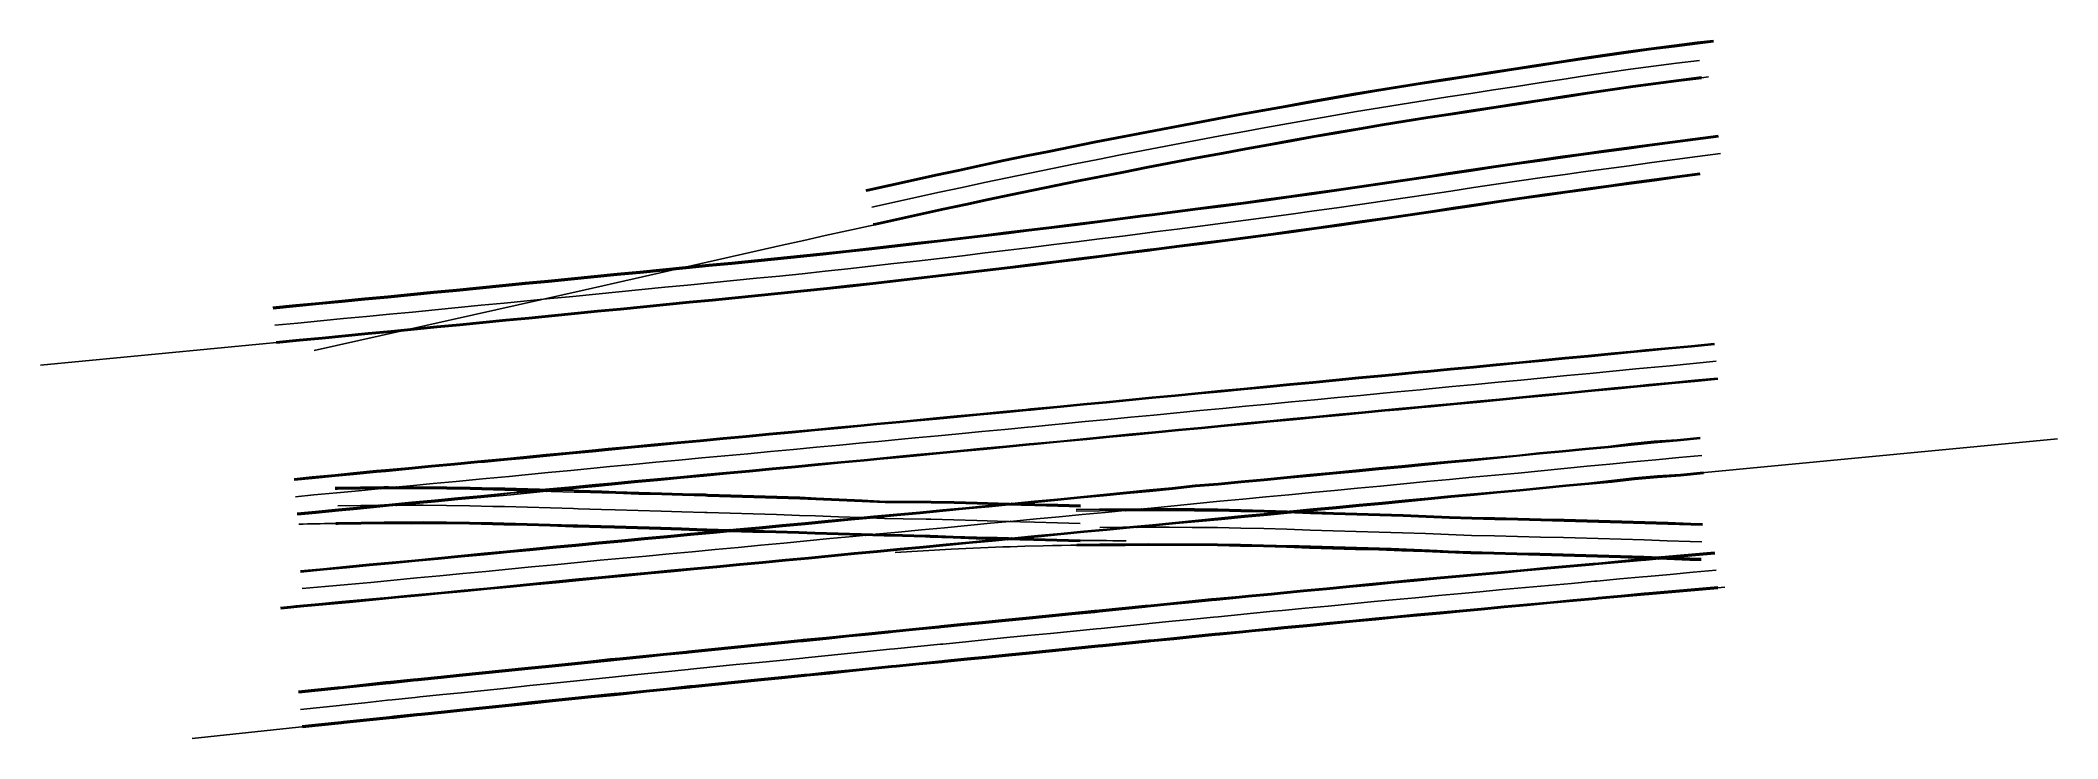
# Model space of a CAD drawing. Header units: metres. Extents: x 263353.8 to 263441.3, y 151065.1 to 151095.4.
import ezdxf

# ---------------------------------------------------------------- set-up
doc = ezdxf.new("R2010")
doc.units = ezdxf.units.M
for name, color, linetype in [('_BRK_INT', 1, 'Continuous'), ('_HARC', 251, 'Continuous'), ('_HTAN', 251, 'Continuous'), ('LIEDGE', 12, 'Continuous'), ('LIRAIL', 12, 'Continuous'), ('LOEDGE', 12, 'Continuous'), ('LORAIL', 12, 'Continuous'), ('LTOP', 12, 'Continuous'), ('RCL', 12, 'Continuous'), ('RIEDGE', 92, 'Continuous'), ('RIRAIL', 92, 'Continuous'), ('ROEDGE', 92, 'Continuous'), ('RORAIL', 92, 'Continuous'), ('RTOP', 92, 'Continuous')]:
    doc.layers.add(name, color=color, linetype=linetype)

msp = doc.modelspace()

# ---------------------------------------------------------------- linework, layer by layer
at = {"layer": '_BRK_INT'}
for p in [(263368.549, 151075.931, 256.27), (263368.55, 151075.931, 256.326), (263369.031, 151075.977, 256.327), (263369.232, 151075.996, 256.323), (263369.232, 151075.996, 256.326), (263375.066, 151075.834, 256.316), (263375.067, 151075.834, 256.316), (263375.067, 151075.834, 256.337), (263375.068, 151075.834, 256.337), (263375.304, 151075.828, 256.318), (263375.304, 151075.828, 256.338), (263375.496, 151075.876, 256.328), (263375.497, 151075.875, 256.339), (263375.7, 151075.895, 256.341), (263375.7, 151075.895, 256.323), (263375.7, 151075.895, 256.331), (263375.701, 151075.895, 256.331), (263375.749, 151075.815, 256.322), (263375.75, 151075.816, 256.341), (263375.75, 151075.815, 256.322), (263375.751, 151075.816, 256.341), (263375.763, 151075.87, 256.341), (263375.958, 151075.888, 256.34), (263375.958, 151075.888, 256.34), (263376.204, 151075.86, 256.343), (263376.204, 151075.86, 256.332), (263376.362, 151075.876, 256.335), (263376.362, 151075.876, 256.344), (263376.362, 151075.876, 256.344), (263376.363, 151075.876, 256.339), (263368.472, 151075.199, 256.326), (263368.474, 151075.199, 256.326), (263368.825, 151075.202, 256.326), (263369.227, 151075.203, 256.328), (263369.229, 151075.203, 256.31), (263389.384, 151074.672, 256.342), (263389.624, 151074.663, 256.342), (263389.867, 151074.655, 256.343), (263389.868, 151074.655, 256.343), (263395.433, 151075.238, 256.324), (263395.434, 151075.238, 256.324), (263395.612, 151075.233, 256.324), (263395.627, 151075.256, 256.331), (263395.628, 151075.256, 256.331), (263395.798, 151075.251, 256.33), (263395.83, 151075.227, 256.324), (263395.831, 151075.227, 256.324), (263395.91, 151075.283, 256.33), (263395.911, 151075.283, 256.327), (263395.911, 151075.283, 256.33), (263395.912, 151075.283, 256.327), (263396.009, 151075.244, 256.33), (263396.01, 151075.244, 256.33), (263396.079, 151075.277, 256.327), (263396.079, 151075.277, 256.329), (263396.289, 151075.271, 256.327), (263396.289, 151075.271, 256.328), (263396.289, 151075.271, 256.328), (263396.29, 151075.271, 256.327), (263396.297, 151075.27, 256.328), (263400.861, 151074.978, 256.321), (263400.862, 151074.978, 256.335), (263401.265, 151075.017, 256.335), (263401.567, 151075.045, 256.335), (263401.569, 151075.045, 256.33), (263407.487, 151074.897, 256.323), (263407.488, 151074.897, 256.323), (263407.488, 151074.897, 256.336), (263407.489, 151074.897, 256.336), (263407.747, 151074.922, 256.336), (263407.747, 151074.922, 256.336), (263407.862, 151074.886, 256.323), (263407.862, 151074.886, 256.336), (263407.987, 151074.945, 256.336), (263407.988, 151074.945, 256.323), (263407.988, 151074.945, 256.336), (263407.989, 151074.945, 256.323), (263408.045, 151074.88, 256.323), (263408.046, 151074.88, 256.323), (263408.119, 151074.91, 256.337), (263408.298, 151074.904, 256.337), (263408.357, 151074.932, 256.337), (263408.358, 151074.932, 256.323), (263408.53, 151074.926, 256.324), (263408.53, 151074.926, 256.337), (263408.71, 151074.92, 256.331), (263383.11, 151074.084, 256.35), (263383.111, 151074.084, 256.35), (263383.337, 151074.078, 256.348), (263383.425, 151074.113, 256.352), (263383.426, 151074.113, 256.352), (263383.655, 151074.107, 256.352), (263383.707, 151074.14, 256.337), (263383.708, 151074.14, 256.337), (263383.727, 151074.068, 256.346), (263383.728, 151074.068, 256.346), (263383.941, 151074.132, 256.342), (263383.942, 151074.132, 256.337), (263384.025, 151074.096, 256.35), (263384.026, 151074.096, 256.35), (263384.296, 151074.122, 256.349), (263384.297, 151074.122, 256.336), (263384.297, 151074.122, 256.336), (263384.298, 151074.122, 256.336), (263389.588, 151073.905, 256.336), (263389.784, 151073.923, 256.35), (263390.082, 151073.952, 256.338), (263390.082, 151073.952, 256.35), (263395.356, 151073.729, 256.322), (263395.357, 151073.729, 256.322), (263395.357, 151073.729, 256.337), (263395.358, 151073.729, 256.337), (263395.607, 151073.722, 256.336), (263395.607, 151073.721, 256.324), (263395.705, 151073.762, 256.336), (263395.706, 151073.762, 256.336), (263395.759, 151073.717, 256.325), (263395.759, 151073.717, 256.325), (263395.759, 151073.717, 256.336), (263395.76, 151073.717, 256.336), (263395.882, 151074.505, 256.33), (263395.933, 151073.783, 256.336), (263395.934, 151073.783, 256.325), (263395.934, 151073.783, 256.336), (263395.935, 151073.783, 256.325), (263395.956, 151073.755, 256.336), (263396.114, 151073.751, 256.336), (263396.115, 151073.751, 256.336), (263396.175, 151073.777, 256.335), (263396.176, 151073.777, 256.326), (263396.331, 151073.772, 256.335), (263396.332, 151073.772, 256.326), (263396.332, 151073.772, 256.335), (263396.333, 151073.772, 256.326), (263400.863, 151074.251, 256.332), (263400.864, 151074.251, 256.332), (263401.111, 151074.252, 256.333), (263401.363, 151074.253, 256.334), (263401.364, 151074.253, 256.334), (263423.374, 151072.9, 256.342), (263423.375, 151072.9, 256.342), (263423.375, 151072.9, 256.343), (263423.376, 151072.9, 256.343), (263423.651, 151072.925, 256.342), (263423.652, 151072.925, 256.342), (263423.689, 151072.889, 256.341), (263423.69, 151072.889, 256.342), (263423.99, 151072.916, 256.341), (263423.994, 151072.878, 256.34), (263423.995, 151072.878, 256.34), (263423.995, 151072.878, 256.341), (263423.995, 151072.878, 256.341), (263424.022, 151072.957, 256.341), (263424.023, 151072.957, 256.337), (263424.023, 151072.957, 256.341), (263424.024, 151072.957, 256.337), (263424.317, 151072.907, 256.34), (263424.335, 151072.947, 256.34), (263424.336, 151072.947, 256.336), (263424.635, 151072.936, 256.336), (263424.636, 151072.936, 256.336)]:
    msp.add_point(p, dxfattribs=at)
at = {"layer": '_HARC'}
for points in [[(263426.156, 151093.789, 256.321), (263425.632, 151093.725, 256.321), (263425.108, 151093.66, 256.321), (263424.584, 151093.593, 256.32), (263424.06, 151093.526, 256.32), (263423.536, 151093.457, 256.32), (263422.489, 151093.315, 256.32)], [(263422.489, 151093.315, 256.32), (263421.85, 151093.219, 256.321), (263421.211, 151093.123, 256.323), (263420.572, 151093.026, 256.324), (263419.933, 151092.929, 256.325), (263419.294, 151092.831, 256.326), (263418.656, 151092.733, 256.327), (263418.017, 151092.635, 256.329), (263417.378, 151092.536, 256.33), (263416.739, 151092.437, 256.331), (263416.101, 151092.338, 256.332)], [(263416.101, 151092.338, 256.332), (263415.602, 151092.263, 256.332), (263415.104, 151092.187, 256.331), (263414.605, 151092.11, 256.331), (263414.106, 151092.033, 256.33), (263413.608, 151091.954, 256.33), (263413.11, 151091.875, 256.33), (263412.611, 151091.794, 256.329), (263412.113, 151091.713, 256.329), (263411.616, 151091.631, 256.328), (263411.118, 151091.548, 256.328)], [(263411.118, 151091.548, 256.328), (263410.449, 151091.432, 256.329), (263409.78, 151091.315, 256.331), (263409.11, 151091.197, 256.332), (263408.441, 151091.078, 256.333), (263407.773, 151090.958, 256.335), (263407.104, 151090.837, 256.336), (263406.435, 151090.715, 256.337), (263405.767, 151090.592, 256.339), (263405.099, 151090.469, 256.34), (263404.431, 151090.344, 256.341)], [(263404.431, 151090.344, 256.341), (263403.519, 151090.173, 256.342), (263402.608, 151090, 256.344), (263401.697, 151089.825, 256.345), (263400.786, 151089.648, 256.346), (263399.875, 151089.469, 256.348), (263398.965, 151089.288, 256.349), (263398.056, 151089.105, 256.35), (263397.146, 151088.921, 256.352), (263396.237, 151088.734, 256.353), (263395.329, 151088.546, 256.354)], [(263425.745, 151089.579, 256.333), (263425.222, 151089.509, 256.333), (263424.7, 151089.44, 256.332), (263424.177, 151089.37, 256.332)], [(263395.329, 151088.546, 256.354), (263394.393, 151088.343, 256.354), (263393.457, 151088.139, 256.354), (263392.521, 151087.934, 256.354), (263391.585, 151087.729, 256.355), (263390.649, 151087.524, 256.355), (263389.713, 151087.318, 256.355), (263388.777, 151087.111, 256.355), (263387.842, 151086.904, 256.355), (263386.906, 151086.696, 256.355), (263385.971, 151086.488, 256.355)], [(263424.177, 151089.37, 256.332), (263423.473, 151089.276, 256.331), (263422.768, 151089.181, 256.329), (263422.063, 151089.085, 256.328), (263421.359, 151088.989, 256.327), (263420.654, 151088.892, 256.326), (263419.95, 151088.794, 256.324), (263419.246, 151088.695, 256.323), (263418.542, 151088.596, 256.322), (263417.134, 151088.396, 256.319)], [(263417.134, 151088.396, 256.319), (263416.484, 151088.296, 256.32), (263415.834, 151088.197, 256.32), (263415.183, 151088.099, 256.32), (263414.533, 151088.002, 256.321), (263413.882, 151087.905, 256.321), (263413.231, 151087.809, 256.322), (263412.58, 151087.714, 256.322), (263411.929, 151087.619, 256.322), (263410.627, 151087.432, 256.323)], [(263410.627, 151087.432, 256.323), (263410.149, 151087.363, 256.324), (263409.67, 151087.295, 256.324), (263409.191, 151087.227, 256.325), (263408.712, 151087.16, 256.325), (263408.233, 151087.094, 256.326), (263407.753, 151087.028, 256.326), (263407.274, 151086.962, 256.327), (263406.795, 151086.897, 256.327), (263406.315, 151086.833, 256.328), (263405.836, 151086.769, 256.328)], [(263401.51, 151086.216, 256.334), (263400.98, 151086.149, 256.335), (263400.45, 151086.082, 256.337), (263399.92, 151086.015, 256.338), (263399.39, 151085.949, 256.339), (263398.86, 151085.883, 256.34), (263398.329, 151085.818, 256.341), (263397.799, 151085.753, 256.343), (263397.269, 151085.688, 256.344), (263396.738, 151085.624, 256.345), (263396.208, 151085.56, 256.346)], [(263396.208, 151085.56, 256.346), (263395.654, 151085.494, 256.348), (263395.1, 151085.428, 256.349), (263394.546, 151085.362, 256.35), (263393.992, 151085.297, 256.352), (263393.438, 151085.232, 256.353), (263392.883, 151085.168, 256.355), (263392.329, 151085.104, 256.356), (263391.775, 151085.041, 256.357), (263391.22, 151084.978, 256.359), (263390.666, 151084.915, 256.36)], [(263390.666, 151084.915, 256.36), (263390.259, 151084.869, 256.359), (263389.851, 151084.822, 256.359), (263389.443, 151084.777, 256.358), (263389.035, 151084.731, 256.358), (263388.627, 151084.686, 256.357), (263388.219, 151084.642, 256.356), (263387.81, 151084.597, 256.356), (263387.402, 151084.553, 256.355), (263386.994, 151084.509, 256.355), (263386.586, 151084.466, 256.354)], [(263366.481, 151074.413, 256.32), (263366.297, 151074.41, 256.32), (263366.113, 151074.408, 256.319), (263365.929, 151074.405, 256.319), (263365.744, 151074.402, 256.318), (263365.56, 151074.399, 256.318), (263365.376, 151074.395, 256.318), (263365.192, 151074.391, 256.317), (263365.007, 151074.387, 256.317)], [(263370.652, 151074.457, 256.326), (263370.235, 151074.455, 256.325), (263369.818, 151074.452, 256.325), (263369.401, 151074.449, 256.324), (263368.984, 151074.445, 256.324), (263368.567, 151074.441, 256.323), (263368.149, 151074.436, 256.322), (263367.732, 151074.431, 256.322), (263367.315, 151074.425, 256.321), (263366.898, 151074.419, 256.321), (263366.481, 151074.413, 256.32)], [(263373.519, 151074.406, 256.332), (263373.233, 151074.414, 256.331), (263372.946, 151074.421, 256.331), (263372.659, 151074.428, 256.33), (263372.373, 151074.434, 256.33), (263372.086, 151074.44, 256.329), (263371.799, 151074.444, 256.328), (263371.512, 151074.449, 256.328), (263371.225, 151074.452, 256.327), (263370.939, 151074.455, 256.327), (263370.652, 151074.457, 256.326)], [(263379.956, 151074.208, 256.349), (263379.313, 151074.233, 256.347), (263378.669, 151074.257, 256.346), (263378.026, 151074.279, 256.344), (263377.382, 151074.301, 256.342), (263376.738, 151074.321, 256.341), (263376.094, 151074.341, 256.339), (263375.451, 151074.359, 256.337), (263374.807, 151074.376, 256.335), (263374.163, 151074.391, 256.334), (263373.519, 151074.406, 256.332)], [(263393.383, 151073.824, 256.342), (263392.384, 151073.851, 256.343), (263391.384, 151073.879, 256.343), (263390.385, 151073.906, 256.344), (263389.385, 151073.934, 256.344), (263388.385, 151073.962, 256.345), (263387.386, 151073.991, 256.345), (263386.386, 151074.019, 256.346), (263385.387, 151074.048, 256.346), (263384.387, 151074.077, 256.347), (263383.387, 151074.106, 256.347), (263382.388, 151074.135, 256.348), (263381.388, 151074.165, 256.348), (263379.956, 151074.208, 256.349)], [(263400.893, 151073.668, 256.339), (263400.608, 151073.668, 256.339), (263400.323, 151073.669, 256.338), (263400.039, 151073.67, 256.338), (263399.754, 151073.671, 256.338), (263399.469, 151073.673, 256.338), (263399.184, 151073.676, 256.337), (263398.899, 151073.679, 256.337), (263398.614, 151073.682, 256.337), (263398.329, 151073.686, 256.336), (263398.044, 151073.69, 256.336)], [(263396.503, 151073.426, 256.339), (263396.183, 151073.416, 256.34), (263395.863, 151073.406, 256.341), (263395.543, 151073.395, 256.342), (263395.223, 151073.383, 256.343), (263394.903, 151073.371, 256.344), (263394.583, 151073.358, 256.345), (263394.263, 151073.344, 256.346), (263393.943, 151073.33, 256.347), (263393.303, 151073.3, 256.349)], [(263400.487, 151073.499, 256.34), (263400.089, 151073.496, 256.34), (263399.69, 151073.492, 256.34), (263399.292, 151073.487, 256.34), (263398.893, 151073.481, 256.34), (263398.495, 151073.474, 256.34), (263398.096, 151073.466, 256.339), (263397.698, 151073.458, 256.339), (263397.3, 151073.448, 256.339), (263396.503, 151073.426, 256.339)], [(263402.984, 151073.508, 256.347), (263402.735, 151073.508, 256.346), (263402.485, 151073.508, 256.346), (263402.235, 151073.508, 256.345), (263401.985, 151073.508, 256.344), (263401.736, 151073.507, 256.344), (263401.486, 151073.506, 256.343), (263401.236, 151073.505, 256.342), (263400.986, 151073.503, 256.341), (263400.487, 151073.499, 256.34)], [(263415.392, 151073.191, 256.346), (263414.394, 151073.239, 256.346), (263413.395, 151073.283, 256.346), (263412.395, 151073.323, 256.346), (263411.396, 151073.359, 256.346), (263410.396, 151073.391, 256.347), (263409.397, 151073.419, 256.347), (263408.397, 151073.444, 256.347), (263407.397, 151073.464, 256.347), (263406.398, 151073.481, 256.347), (263405.398, 151073.493, 256.347), (263404.398, 151073.502, 256.347), (263402.984, 151073.508, 256.347)], [(263425.657, 151072.878, 256.338), (263424.658, 151072.911, 256.339), (263423.659, 151072.943, 256.339), (263422.659, 151072.974, 256.34), (263421.66, 151073.005, 256.341), (263420.66, 151073.036, 256.342), (263419.66, 151073.066, 256.343), (263418.661, 151073.096, 256.343), (263417.661, 151073.126, 256.344), (263416.662, 151073.155, 256.345), (263415.392, 151073.191, 256.346)], [(263373.844, 151071.66, 256.361), (263372.848, 151071.57, 256.361), (263371.852, 151071.481, 256.36), (263370.857, 151071.391, 256.36), (263369.861, 151071.3, 256.359), (263368.865, 151071.21, 256.359), (263367.869, 151071.119, 256.359), (263366.873, 151071.028, 256.358), (263365.877, 151070.936, 256.358), (263364.881, 151070.844, 256.357)], [(263424.039, 151071.398, 256.356), (263423.32, 151071.334, 256.356), (263422.601, 151071.269, 256.355), (263421.882, 151071.204, 256.355), (263421.163, 151071.139, 256.354), (263420.443, 151071.074, 256.354), (263419.724, 151071.009, 256.353), (263419.005, 151070.943, 256.353), (263418.286, 151070.877, 256.352), (263416.848, 151070.744, 256.351)], [(263416.848, 151070.744, 256.351), (263416.106, 151070.675, 256.35), (263415.364, 151070.606, 256.349), (263414.621, 151070.536, 256.348), (263413.879, 151070.466, 256.347), (263413.136, 151070.396, 256.347), (263412.394, 151070.326, 256.346), (263411.652, 151070.255, 256.345), (263410.909, 151070.184, 256.344), (263410.167, 151070.113, 256.343), (263409.425, 151070.042, 256.342)], [(263399.424, 151069.056, 256.35), (263398.551, 151068.972, 256.35), (263397.677, 151068.888, 256.35), (263396.803, 151068.803, 256.349), (263395.929, 151068.719, 256.349), (263395.055, 151068.633, 256.349), (263394.182, 151068.548, 256.349), (263393.308, 151068.463, 256.349), (263392.434, 151068.377, 256.348), (263391.561, 151068.29, 256.348), (263390.687, 151068.204, 256.348)], [(263376.364, 151066.744, 256.337), (263375.607, 151066.669, 256.335), (263374.85, 151066.594, 256.333), (263374.093, 151066.519, 256.33), (263373.336, 151066.443, 256.328), (263372.579, 151066.366, 256.326), (263371.822, 151066.29, 256.324), (263371.065, 151066.213, 256.322), (263370.308, 151066.135, 256.319), (263368.794, 151065.979, 256.315)]]:
    msp.add_polyline3d(points, dxfattribs=at)
at = {"layer": '_HTAN'}
for p, q in [((263385.971, 151086.488, 256.355), (263377.432, 151084.559, 256.349)), ((263405.836, 151086.769, 256.328), (263401.51, 151086.216, 256.334)), ((263377.432, 151084.559, 256.349), (263365.671, 151081.921, 256.349)), ((263386.586, 151084.466, 256.354), (263379.218, 151083.739, 256.344)), ((263379.218, 151083.739, 256.344), (263370.061, 151082.843, 256.342)), ((263370.061, 151082.843, 256.342), (263353.791, 151081.284, 256.365)), ((263441.305, 151078.087, 256.324), (263413.413, 151075.421, 256.329)), ((263413.413, 151075.421, 256.329), (263390.217, 151073.219, 256.356)), ((263398.044, 151073.69, 256.336), (263393.383, 151073.824, 256.342)), ((263390.217, 151073.219, 256.356), (263373.844, 151071.66, 256.361)), ((263393.303, 151073.3, 256.349), (263390.877, 151073.162, 256.349)), ((263426.871, 151071.648, 256.346), (263424.039, 151071.398, 256.356)), ((263409.425, 151070.042, 256.342), (263399.424, 151069.056, 256.35)), ((263390.687, 151068.204, 256.348), (263376.364, 151066.744, 256.337)), ((263368.794, 151065.979, 256.315), (263360.371, 151065.08, 256.308))]:
    msp.add_line(p, q, dxfattribs=at)
at = {"layer": 'LIEDGE'}
for points in [[(263425.853, 151093.788, 256.318), (263424.86, 151093.665, 256.318), (263423.868, 151093.538, 256.318), (263422.877, 151093.406, 256.318), (263421.887, 151093.263, 256.319), (263420.898, 151093.114, 256.32), (263419.909, 151092.964, 256.322), (263418.921, 151092.813, 256.324), (263417.932, 151092.662, 256.326), (263416.944, 151092.509, 256.328), (263415.956, 151092.356, 256.329), (263414.967, 151092.207, 256.328), (263413.978, 151092.054, 256.327), (263412.991, 151091.897, 256.326), (263412.003, 151091.737, 256.326), (263411.017, 151091.573, 256.325), (263410.031, 151091.402, 256.327), (263409.046, 151091.229, 256.329), (263408.062, 151091.053, 256.331), (263407.077, 151090.876, 256.332), (263406.094, 151090.697, 256.334), (263405.11, 151090.515, 256.336), (263404.127, 151090.332, 256.338), (263403.734, 151090.258, 256.338), (263402.751, 151090.072, 256.34), (263401.769, 151089.884, 256.341), (263400.787, 151089.693, 256.343), (263399.806, 151089.5, 256.344), (263398.825, 151089.305, 256.345), (263397.844, 151089.108, 256.347), (263396.864, 151088.909, 256.348), (263395.885, 151088.707, 256.35), (263394.906, 151088.5, 256.351), (263393.929, 151088.287, 256.351), (263392.952, 151088.074, 256.351), (263391.975, 151087.86, 256.351), (263390.998, 151087.646, 256.351), (263390.021, 151087.431, 256.351)], [(263425.783, 151089.617, 256.325), (263424.792, 151089.485, 256.325), (263423.801, 151089.352, 256.325), (263422.81, 151089.219, 256.323), (263421.819, 151089.084, 256.322), (263420.828, 151088.948, 256.321), (263420.035, 151088.838, 256.32), (263419.045, 151088.7, 256.318), (263418.055, 151088.56, 256.316), (263417.064, 151088.419, 256.314), (263416.076, 151088.268, 256.314), (263415.087, 151088.12, 256.315), (263414.098, 151087.972, 256.315), (263413.109, 151087.827, 256.315), (263412.119, 151087.683, 256.316), (263411.129, 151087.541, 256.316), (263410.139, 151087.4, 256.317), (263409.149, 151087.26, 256.318), (263408.159, 151087.123, 256.318), (263407.168, 151086.987, 256.319), (263406.177, 151086.855, 256.32), (263405.186, 151086.726, 256.321), (263404.194, 151086.6, 256.322), (263403.202, 151086.474, 256.323), (263402.21, 151086.348, 256.324), (263401.813, 151086.297, 256.325), (263400.821, 151086.17, 256.322), (263399.829, 151086.045, 256.319), (263398.837, 151085.921, 256.316), (263397.844, 151085.798, 256.313), (263396.852, 151085.676, 256.31), (263395.859, 151085.556, 256.307), (263394.866, 151085.437, 256.305), (263393.873, 151085.319, 256.302), (263392.88, 151085.203, 256.3), (263391.887, 151085.088, 256.297), (263390.893, 151084.974, 256.294), (263389.9, 151084.862, 256.302), (263388.906, 151084.751, 256.308), (263387.912, 151084.642, 256.315), (263386.918, 151084.535, 256.321), (263385.923, 151084.435, 256.328), (263384.928, 151084.337, 256.335), (263383.933, 151084.239, 256.341), (263382.937, 151084.14, 256.348), (263381.942, 151084.042, 256.345), (263380.947, 151083.944, 256.343), (263379.952, 151083.846, 256.34), (263378.957, 151083.748, 256.338), (263377.961, 151083.651, 256.336), (263376.966, 151083.553, 256.335), (263375.971, 151083.456, 256.333), (263374.976, 151083.359, 256.332), (263373.98, 151083.261, 256.33), (263372.985, 151083.164, 256.329), (263371.99, 151083.067, 256.327), (263370.995, 151082.969, 256.326), (263370, 151082.872, 256.324), (263369.004, 151082.777, 256.324), (263368.009, 151082.681, 256.325), (263367.013, 151082.586, 256.325), (263366.018, 151082.491, 256.325), (263365.022, 151082.395, 256.325), (263364.027, 151082.3, 256.325)], [(263426.555, 151080.726, 256.328), (263425.559, 151080.631, 256.331), (263424.564, 151080.536, 256.335), (263423.568, 151080.441, 256.339), (263423.07, 151080.393, 256.341), (263422.075, 151080.297, 256.343), (263421.08, 151080.2, 256.345), (263420.084, 151080.104, 256.348), (263419.089, 151080.007, 256.35), (263418.094, 151079.911, 256.352), (263417.098, 151079.814, 256.355), (263416.103, 151079.718, 256.356), (263415.108, 151079.623, 256.357), (263414.112, 151079.527, 256.358), (263413.714, 151079.489, 256.359), (263412.718, 151079.398, 256.36), (263412.121, 151079.343, 256.361), (263411.125, 151079.248, 256.361), (263410.13, 151079.154, 256.361), (263409.134, 151079.059, 256.361), (263408.139, 151078.964, 256.361), (263407.143, 151078.869, 256.36), (263406.148, 151078.775, 256.36), (263405.152, 151078.68, 256.36), (263404.157, 151078.585, 256.36), (263403.161, 151078.49, 256.36), (263402.166, 151078.396, 256.36), (263401.17, 151078.301, 256.359), (263400.175, 151078.206, 256.359), (263399.18, 151078.106, 256.36), (263398.185, 151078.006, 256.359), (263397.886, 151077.976, 256.359), (263396.89, 151077.887, 256.362), (263396.691, 151077.869, 256.362), (263395.696, 151077.773, 256.364), (263394.7, 151077.677, 256.366), (263393.705, 151077.581, 256.368), (263392.809, 151077.495, 256.37), (263391.813, 151077.404, 256.363), (263391.216, 151077.35, 256.359), (263390.221, 151077.25, 256.357), (263389.524, 151077.18, 256.355), (263388.528, 151077.088, 256.352), (263387.533, 151076.996, 256.349), (263386.537, 151076.905, 256.346), (263385.541, 151076.813, 256.343), (263384.545, 151076.721, 256.34), (263383.549, 151076.629, 256.337), (263382.554, 151076.537, 256.334), (263381.558, 151076.445, 256.331), (263380.562, 151076.353, 256.328), (263379.566, 151076.261, 256.323), (263378.571, 151076.169, 256.319), (263377.874, 151076.105, 256.316), (263376.878, 151076.009, 256.318), (263375.883, 151075.913, 256.319), (263374.887, 151075.817, 256.32), (263374.191, 151075.749, 256.321), (263373.196, 151075.647, 256.317), (263372.897, 151075.616, 256.316), (263371.902, 151075.523, 256.317), (263370.906, 151075.43, 256.318), (263369.91, 151075.336, 256.319), (263368.915, 151075.242, 256.318), (263368.517, 151075.204, 256.317), (263367.521, 151075.108, 256.307), (263366.725, 151075.031, 256.299), (263365.73, 151074.936, 256.301), (263364.933, 151074.861, 256.304)], [(263425.936, 151076.64, 256.226), (263424.941, 151076.545, 256.194), (263423.942, 151076.489, 256.201), (263422.946, 151076.398, 256.205), (263421.953, 151076.273, 256.206), (263420.959, 151076.171, 256.252), (263419.964, 151076.071, 256.302), (263418.969, 151075.971, 256.296), (263417.974, 151075.87, 256.233), (263416.977, 151075.784, 256.273), (263415.981, 151075.701, 256.325), (263414.985, 151075.611, 256.321), (263413.989, 151075.517, 256.304), (263412.994, 151075.424, 256.288), (263411.998, 151075.331, 256.271), (263411.002, 151075.236, 256.267), (263410.007, 151075.14, 256.265), (263409.012, 151075.044, 256.263), (263408.016, 151074.948, 256.261), (263407.021, 151074.852, 256.26), (263406.025, 151074.756, 256.258), (263405.03, 151074.659, 256.256), (263404.035, 151074.558, 256.256), (263403.04, 151074.46, 256.302), (263402.045, 151074.363, 256.329), (263401.049, 151074.269, 256.328), (263400.054, 151074.174, 256.327), (263399.058, 151074.08, 256.327), (263398.063, 151073.985, 256.325), (263397.067, 151073.891, 256.322), (263396.072, 151073.796, 256.319), (263395.076, 151073.702, 256.317), (263394.081, 151073.608, 256.314), (263393.085, 151073.513, 256.311), (263392.089, 151073.419, 256.309), (263391.094, 151073.325, 256.306), (263390.098, 151073.23, 256.303), (263389.103, 151073.136, 256.3), (263388.107, 151073.041, 256.296), (263387.112, 151072.946, 256.292), (263386.116, 151072.852, 256.293), (263385.121, 151072.757, 256.309), (263384.125, 151072.663, 256.326), (263383.13, 151072.568, 256.342), (263382.134, 151072.475, 256.347), (263381.138, 151072.383, 256.334), (263380.143, 151072.291, 256.322), (263379.147, 151072.199, 256.309), (263378.151, 151072.107, 256.297), (263377.155, 151072.015, 256.284), (263376.16, 151071.914, 256.302), (263375.166, 151071.813, 256.319), (263374.171, 151071.711, 256.337), (263373.175, 151071.614, 256.345), (263372.18, 151071.52, 256.343), (263371.184, 151071.426, 256.341), (263370.189, 151071.331, 256.339), (263369.194, 151071.233, 256.34), (263368.199, 151071.134, 256.342), (263367.203, 151071.038, 256.343), (263366.206, 151070.957, 256.342), (263365.21, 151070.868, 256.339), (263364.215, 151070.774, 256.335)], [(263398.894, 151073.696, 256.327), (263397.894, 151073.722, 256.32), (263396.895, 151073.754, 256.324), (263396.295, 151073.773, 256.326), (263395.296, 151073.801, 256.323), (263394.396, 151073.826, 256.319), (263393.396, 151073.857, 256.325), (263392.397, 151073.887, 256.33), (263392.197, 151073.893, 256.33), (263391.197, 151073.921, 256.335), (263390.398, 151073.943, 256.339), (263389.398, 151073.971, 256.337), (263388.398, 151074, 256.335), (263387.399, 151074.029, 256.333), (263386.699, 151074.049, 256.332), (263385.7, 151074.079, 256.334), (263384.7, 151074.109, 256.335), (263383.701, 151074.14, 256.337), (263382.701, 151074.171, 256.339), (263382.601, 151074.174, 256.339), (263381.602, 151074.207, 256.329), (263380.702, 151074.237, 256.32), (263379.703, 151074.263, 256.327), (263378.703, 151074.293, 256.331), (263378.103, 151074.31, 256.334), (263377.104, 151074.34, 256.333), (263376.904, 151074.346, 256.333), (263375.904, 151074.377, 256.328), (263374.904, 151074.405, 256.324), (263373.905, 151074.431, 256.319), (263373.405, 151074.443, 256.317), (263372.405, 151074.465, 256.319), (263371.405, 151074.479, 256.321), (263370.404, 151074.482, 256.323), (263369.904, 151074.478, 256.325), (263368.904, 151074.473, 256.325), (263368.704, 151074.471, 256.325), (263367.704, 151074.46, 256.323), (263366.704, 151074.446, 256.322)], [(263425.845, 151072.898, 256.33), (263425.346, 151072.912, 256.334), (263424.346, 151072.946, 256.336), (263423.347, 151072.98, 256.338), (263422.347, 151073.01, 256.34), (263421.348, 151073.038, 256.342), (263420.348, 151073.067, 256.345), (263419.848, 151073.081, 256.346), (263418.848, 151073.107, 256.342), (263417.849, 151073.132, 256.339), (263416.849, 151073.157, 256.335), (263415.849, 151073.182, 256.332), (263414.85, 151073.217, 256.328), (263413.851, 151073.259, 256.324), (263412.852, 151073.297, 256.32), (263411.852, 151073.327, 256.321), (263410.852, 151073.353, 256.321), (263409.853, 151073.376, 256.322), (263408.854, 151073.412, 256.323), (263407.854, 151073.444, 256.324), (263406.854, 151073.472, 256.325), (263405.855, 151073.497, 256.325), (263404.855, 151073.517, 256.326), (263403.855, 151073.52, 256.332), (263403.755, 151073.52, 256.333), (263402.755, 151073.525, 256.333), (263401.855, 151073.528, 256.33), (263400.855, 151073.524, 256.329), (263400.754, 151073.523, 256.329), (263399.754, 151073.514, 256.328)], [(263426.557, 151071.669, 256.338), (263425.561, 151071.583, 256.341), (263424.565, 151071.496, 256.344), (263423.569, 151071.409, 256.345), (263423.369, 151071.392, 256.345), (263422.374, 151071.296, 256.35), (263421.379, 151071.199, 256.356), (263421.279, 151071.189, 256.356), (263420.283, 151071.099, 256.353), (263419.287, 151071.008, 256.35), (263418.291, 151070.917, 256.347), (263417.296, 151070.825, 256.344), (263416.3, 151070.732, 256.34), (263415.503, 151070.658, 256.337), (263414.508, 151070.566, 256.335), (263413.512, 151070.475, 256.333), (263412.516, 151070.382, 256.331), (263411.719, 151070.308, 256.329), (263410.724, 151070.211, 256.332), (263409.729, 151070.113, 256.334), (263408.733, 151070.019, 256.336), (263407.738, 151069.925, 256.337), (263407.339, 151069.887, 256.338), (263406.345, 151069.785, 256.34), (263405.947, 151069.744, 256.34), (263404.95, 151069.657, 256.321), (263404.751, 151069.64, 256.317), (263403.756, 151069.539, 256.33), (263402.96, 151069.459, 256.34), (263401.966, 151069.357, 256.343), (263401.866, 151069.347, 256.343), (263400.871, 151069.248, 256.34), (263399.876, 151069.149, 256.336), (263399.677, 151069.129, 256.335), (263398.682, 151069.03, 256.338), (263397.687, 151068.931, 256.34), (263396.691, 151068.834, 256.334), (263395.796, 151068.746, 256.329), (263394.801, 151068.647, 256.336), (263394.005, 151068.567, 256.341), (263393.01, 151068.466, 256.343), (263392.91, 151068.456, 256.343), (263391.915, 151068.357, 256.343), (263390.92, 151068.258, 256.342), (263390.721, 151068.238, 256.342), (263389.726, 151068.14, 256.336), (263389.029, 151068.071, 256.332), (263388.034, 151067.973, 256.332), (263387.039, 151067.87, 256.338), (263386.94, 151067.86, 256.339), (263385.944, 151067.765, 256.336), (263385.048, 151067.678, 256.334), (263384.054, 151067.577, 256.329), (263383.058, 151067.48, 256.333), (263382.064, 151067.377, 256.339), (263381.964, 151067.367, 256.339), (263380.97, 151067.261, 256.339), (263380.075, 151067.166, 256.338), (263379.079, 151067.071, 256.328), (263378.681, 151067.033, 256.324), (263377.686, 151066.933, 256.323), (263376.99, 151066.863, 256.322), (263375.995, 151066.761, 256.32), (263375.099, 151066.671, 256.317), (263374.105, 151066.563, 256.327), (263373.111, 151066.459, 256.319), (263372.116, 151066.359, 256.314), (263371.32, 151066.278, 256.309), (263370.325, 151066.174, 256.315), (263370.126, 151066.153, 256.316), (263369.131, 151066.051, 256.299), (263368.932, 151066.031, 256.295), (263367.938, 151065.926, 256.297), (263366.943, 151065.82, 256.299), (263366.844, 151065.81, 256.299), (263365.849, 151065.705, 256.299), (263365.153, 151065.631, 256.298)]]:
    msp.add_polyline3d(points, dxfattribs=at)
at = {"layer": 'LIRAIL', "lineweight": -3}
for points in [[(263425.853, 151093.788, 256.324), (263424.86, 151093.665, 256.324), (263423.868, 151093.538, 256.323), (263422.877, 151093.406, 256.323), (263421.887, 151093.262, 256.324), (263420.898, 151093.114, 256.325), (263419.909, 151092.964, 256.327), (263418.921, 151092.813, 256.329), (263417.932, 151092.662, 256.33), (263416.944, 151092.509, 256.332), (263415.956, 151092.356, 256.333), (263414.967, 151092.207, 256.332), (263413.978, 151092.054, 256.331), (263412.991, 151091.897, 256.33), (263412.003, 151091.737, 256.329), (263411.017, 151091.573, 256.328), (263410.031, 151091.402, 256.33), (263409.046, 151091.228, 256.332), (263408.062, 151091.053, 256.333), (263407.077, 151090.876, 256.335), (263406.094, 151090.697, 256.337), (263405.11, 151090.515, 256.339), (263404.127, 151090.332, 256.34), (263403.734, 151090.258, 256.341), (263402.751, 151090.072, 256.342), (263401.769, 151089.884, 256.343), (263400.787, 151089.693, 256.345), (263399.806, 151089.5, 256.346), (263398.825, 151089.305, 256.348), (263397.844, 151089.108, 256.349), (263396.864, 151088.908, 256.35), (263395.885, 151088.707, 256.352), (263394.906, 151088.5, 256.353), (263393.929, 151088.287, 256.353), (263392.952, 151088.074, 256.353), (263391.975, 151087.86, 256.353), (263390.998, 151087.646, 256.353), (263390.021, 151087.431, 256.353), (263389.924, 151087.41, 256.353)], [(263425.783, 151089.617, 256.332), (263424.792, 151089.485, 256.332), (263423.801, 151089.352, 256.331), (263422.81, 151089.219, 256.33), (263421.819, 151089.084, 256.328), (263420.828, 151088.948, 256.326), (263420.035, 151088.838, 256.325), (263419.045, 151088.7, 256.323), (263418.055, 151088.56, 256.321), (263417.064, 151088.419, 256.32), (263416.076, 151088.268, 256.32), (263415.087, 151088.119, 256.321), (263414.098, 151087.972, 256.322), (263413.109, 151087.827, 256.322), (263412.119, 151087.683, 256.323), (263411.129, 151087.541, 256.324), (263410.139, 151087.4, 256.325), (263409.149, 151087.26, 256.326), (263408.159, 151087.123, 256.327), (263407.168, 151086.987, 256.328), (263406.177, 151086.854, 256.329), (263405.186, 151086.726, 256.33), (263404.194, 151086.6, 256.332), (263403.202, 151086.474, 256.333), (263402.21, 151086.348, 256.335), (263401.813, 151086.297, 256.335), (263400.821, 151086.17, 256.337), (263399.829, 151086.045, 256.339), (263398.837, 151085.921, 256.341), (263397.844, 151085.798, 256.342), (263396.852, 151085.676, 256.344), (263395.859, 151085.556, 256.346), (263394.866, 151085.437, 256.348), (263393.873, 151085.319, 256.351), (263392.88, 151085.203, 256.353), (263391.887, 151085.088, 256.355), (263390.893, 151084.974, 256.357), (263389.9, 151084.862, 256.358), (263388.906, 151084.751, 256.357), (263387.912, 151084.642, 256.357), (263386.918, 151084.535, 256.357), (263385.923, 151084.435, 256.357), (263384.928, 151084.337, 256.356), (263383.933, 151084.238, 256.356), (263382.937, 151084.14, 256.356), (263381.942, 151084.042, 256.354), (263380.947, 151083.944, 256.353), (263379.952, 151083.846, 256.351), (263378.957, 151083.748, 256.35), (263377.961, 151083.651, 256.349), (263376.966, 151083.553, 256.349), (263375.971, 151083.456, 256.348), (263374.976, 151083.359, 256.348), (263373.98, 151083.261, 256.347), (263372.985, 151083.164, 256.347), (263371.99, 151083.067, 256.346), (263370.995, 151082.969, 256.346), (263370, 151082.872, 256.346), (263369.004, 151082.777, 256.347), (263368.009, 151082.681, 256.348), (263367.013, 151082.586, 256.349), (263366.018, 151082.491, 256.35), (263365.022, 151082.395, 256.351), (263364.027, 151082.3, 256.352)], [(263426.555, 151080.726, 256.342), (263425.559, 151080.631, 256.346), (263424.564, 151080.536, 256.35), (263423.568, 151080.441, 256.354), (263423.07, 151080.393, 256.356), (263422.075, 151080.297, 256.357), (263421.08, 151080.2, 256.359), (263420.084, 151080.104, 256.361), (263419.089, 151080.007, 256.362), (263418.094, 151079.911, 256.364), (263417.098, 151079.814, 256.366), (263416.103, 151079.718, 256.367), (263415.108, 151079.623, 256.367), (263414.112, 151079.527, 256.368), (263413.714, 151079.489, 256.368), (263412.718, 151079.398, 256.372), (263412.121, 151079.343, 256.375), (263411.125, 151079.248, 256.374), (263410.13, 151079.154, 256.373), (263409.134, 151079.059, 256.373), (263408.139, 151078.964, 256.372), (263407.143, 151078.869, 256.372), (263406.148, 151078.775, 256.371), (263405.152, 151078.68, 256.371), (263404.157, 151078.585, 256.37), (263403.161, 151078.49, 256.369), (263402.166, 151078.395, 256.369), (263401.17, 151078.301, 256.368), (263400.175, 151078.206, 256.368), (263399.18, 151078.106, 256.37), (263398.185, 151078.006, 256.372), (263397.886, 151077.976, 256.372), (263396.89, 151077.886, 256.369), (263396.691, 151077.869, 256.368), (263395.696, 151077.773, 256.368), (263394.7, 151077.677, 256.367), (263393.705, 151077.581, 256.367), (263392.809, 151077.495, 256.367), (263391.813, 151077.404, 256.366), (263391.216, 151077.35, 256.366), (263390.221, 151077.25, 256.365), (263389.524, 151077.18, 256.363), (263388.528, 151077.088, 256.362), (263387.533, 151076.996, 256.361), (263386.537, 151076.904, 256.36), (263385.541, 151076.813, 256.359), (263384.545, 151076.721, 256.357), (263383.549, 151076.629, 256.356), (263382.554, 151076.537, 256.355), (263381.558, 151076.445, 256.354), (263380.562, 151076.353, 256.353), (263379.566, 151076.261, 256.35), (263378.571, 151076.169, 256.348), (263377.874, 151076.104, 256.346), (263376.878, 151076.009, 256.343), (263375.883, 151075.913, 256.34), (263374.887, 151075.817, 256.336), (263374.191, 151075.749, 256.334), (263373.196, 151075.646, 256.327), (263372.897, 151075.616, 256.325), (263371.902, 151075.523, 256.326), (263370.906, 151075.43, 256.327), (263369.91, 151075.336, 256.328), (263368.915, 151075.242, 256.328), (263368.517, 151075.204, 256.327), (263367.521, 151075.108, 256.318), (263366.725, 151075.031, 256.31), (263365.73, 151074.936, 256.312), (263364.933, 151074.861, 256.315)], [(263425.936, 151076.64, 256.231), (263424.941, 151076.544, 256.2), (263423.942, 151076.488, 256.22), (263422.946, 151076.398, 256.224), (263421.953, 151076.272, 256.21), (263420.959, 151076.17, 256.255), (263419.964, 151076.071, 256.307), (263418.969, 151075.971, 256.3), (263417.974, 151075.87, 256.234), (263416.977, 151075.784, 256.277), (263415.981, 151075.701, 256.333), (263414.985, 151075.611, 256.334), (263413.989, 151075.517, 256.317), (263412.994, 151075.424, 256.3), (263411.998, 151075.331, 256.283), (263411.002, 151075.236, 256.286), (263410.007, 151075.14, 256.294), (263409.012, 151075.044, 256.302), (263408.016, 151074.948, 256.309), (263407.021, 151074.852, 256.317), (263406.025, 151074.756, 256.325), (263405.03, 151074.659, 256.322), (263404.035, 151074.558, 256.276), (263403.04, 151074.46, 256.313), (263402.045, 151074.363, 256.336), (263401.049, 151074.269, 256.335), (263400.054, 151074.174, 256.335), (263399.058, 151074.079, 256.334), (263398.063, 151073.985, 256.333), (263397.067, 151073.891, 256.33), (263396.072, 151073.796, 256.328), (263395.076, 151073.702, 256.325), (263394.081, 151073.608, 256.322), (263393.085, 151073.513, 256.32), (263392.089, 151073.419, 256.317), (263391.094, 151073.325, 256.314), (263390.098, 151073.23, 256.312), (263389.103, 151073.136, 256.308), (263388.107, 151073.041, 256.305), (263387.112, 151072.946, 256.301), (263386.116, 151072.852, 256.302), (263385.121, 151072.757, 256.318), (263384.125, 151072.663, 256.333), (263383.13, 151072.568, 256.349), (263382.134, 151072.475, 256.359), (263381.138, 151072.383, 256.358), (263380.143, 151072.291, 256.358), (263379.147, 151072.199, 256.358), (263378.151, 151072.107, 256.358), (263377.155, 151072.015, 256.358), (263376.16, 151071.914, 256.356), (263375.166, 151071.812, 256.355), (263374.171, 151071.711, 256.353), (263373.175, 151071.614, 256.351), (263372.18, 151071.52, 256.35), (263371.184, 151071.426, 256.348), (263370.189, 151071.331, 256.346), (263369.194, 151071.233, 256.348), (263368.199, 151071.134, 256.349), (263367.203, 151071.038, 256.35), (263366.206, 151070.957, 256.347), (263365.21, 151070.868, 256.347), (263364.215, 151070.774, 256.349)], [(263398.894, 151073.696, 256.332), (263397.894, 151073.722, 256.33), (263396.895, 151073.754, 256.333), (263396.295, 151073.773, 256.335), (263395.296, 151073.801, 256.337), (263394.396, 151073.826, 256.338), (263393.396, 151073.857, 256.342), (263392.397, 151073.887, 256.346), (263392.197, 151073.893, 256.346), (263391.197, 151073.921, 256.349), (263390.398, 151073.943, 256.351), (263389.398, 151073.971, 256.349), (263388.398, 151074, 256.346), (263387.399, 151074.028, 256.343), (263386.699, 151074.049, 256.341), (263385.7, 151074.079, 256.345), (263384.7, 151074.109, 256.348), (263383.701, 151074.14, 256.351), (263382.701, 151074.171, 256.355), (263382.601, 151074.174, 256.355), (263381.602, 151074.207, 256.352), (263380.702, 151074.237, 256.349), (263379.703, 151074.263, 256.349), (263378.703, 151074.293, 256.347), (263378.103, 151074.31, 256.346), (263377.104, 151074.34, 256.343), (263376.904, 151074.346, 256.342), (263375.904, 151074.377, 256.339), (263374.904, 151074.405, 256.336), (263373.905, 151074.431, 256.333), (263373.405, 151074.443, 256.331), (263372.405, 151074.465, 256.33), (263371.405, 151074.479, 256.329), (263370.404, 151074.482, 256.328), (263369.904, 151074.478, 256.327), (263368.904, 151074.473, 256.326), (263368.704, 151074.471, 256.326), (263367.704, 151074.46, 256.325), (263366.704, 151074.446, 256.323), (263366.604, 151074.444, 256.323)], [(263425.845, 151072.898, 256.335), (263425.346, 151072.912, 256.337), (263424.346, 151072.946, 256.34), (263423.347, 151072.98, 256.343), (263422.347, 151073.01, 256.347), (263421.348, 151073.038, 256.351), (263420.348, 151073.067, 256.355), (263419.848, 151073.08, 256.357), (263418.848, 151073.106, 256.355), (263417.849, 151073.132, 256.354), (263416.849, 151073.157, 256.352), (263415.849, 151073.182, 256.35), (263414.85, 151073.217, 256.348), (263413.851, 151073.259, 256.345), (263412.852, 151073.297, 256.342), (263411.852, 151073.327, 256.345), (263410.852, 151073.353, 256.348), (263409.853, 151073.376, 256.351), (263408.854, 151073.412, 256.348), (263407.854, 151073.444, 256.345), (263406.854, 151073.472, 256.342), (263405.855, 151073.497, 256.339), (263404.855, 151073.517, 256.336), (263403.855, 151073.519, 256.341), (263403.755, 151073.519, 256.341), (263402.755, 151073.525, 256.341), (263401.855, 151073.527, 256.339), (263400.855, 151073.524, 256.333), (263400.754, 151073.523, 256.332), (263399.754, 151073.514, 256.331), (263398.754, 151073.5, 256.331)], [(263426.557, 151071.669, 256.347), (263425.561, 151071.583, 256.351), (263424.565, 151071.496, 256.355), (263423.569, 151071.409, 256.357), (263423.369, 151071.391, 256.357), (263422.374, 151071.295, 256.359), (263421.379, 151071.199, 256.361), (263421.279, 151071.189, 256.362), (263420.283, 151071.099, 256.358), (263419.287, 151071.008, 256.355), (263418.291, 151070.916, 256.351), (263417.296, 151070.825, 256.348), (263416.3, 151070.732, 256.344), (263415.503, 151070.658, 256.341), (263414.508, 151070.566, 256.341), (263413.512, 151070.474, 256.341), (263412.516, 151070.382, 256.34), (263411.719, 151070.308, 256.34), (263410.724, 151070.211, 256.341), (263409.729, 151070.113, 256.342), (263408.733, 151070.019, 256.343), (263407.738, 151069.925, 256.344), (263407.339, 151069.887, 256.344), (263406.345, 151069.784, 256.344), (263405.947, 151069.743, 256.344), (263404.95, 151069.657, 256.342), (263404.751, 151069.639, 256.342), (263403.756, 151069.539, 256.345), (263402.96, 151069.459, 256.347), (263401.966, 151069.357, 256.348), (263401.866, 151069.347, 256.348), (263400.871, 151069.248, 256.348), (263399.876, 151069.149, 256.349), (263399.677, 151069.129, 256.349), (263398.682, 151069.03, 256.35), (263397.687, 151068.931, 256.351), (263396.691, 151068.834, 256.352), (263395.796, 151068.746, 256.352), (263394.801, 151068.647, 256.352), (263394.005, 151068.567, 256.351), (263393.01, 151068.466, 256.35), (263392.91, 151068.456, 256.35), (263391.915, 151068.357, 256.35), (263390.92, 151068.258, 256.35), (263390.721, 151068.238, 256.349), (263389.726, 151068.14, 256.349), (263389.029, 151068.071, 256.349), (263388.034, 151067.972, 256.349), (263387.039, 151067.87, 256.346), (263386.94, 151067.86, 256.346), (263385.944, 151067.764, 256.347), (263385.048, 151067.678, 256.347), (263384.054, 151067.577, 256.346), (263383.058, 151067.479, 256.346), (263382.064, 151067.377, 256.346), (263381.964, 151067.367, 256.346), (263380.97, 151067.261, 256.345), (263380.075, 151067.166, 256.343), (263379.079, 151067.071, 256.341), (263378.681, 151067.033, 256.341), (263377.686, 151066.933, 256.339), (263376.99, 151066.863, 256.338), (263375.995, 151066.761, 256.338), (263375.099, 151066.671, 256.336), (263374.105, 151066.563, 256.334), (263373.111, 151066.459, 256.332), (263372.116, 151066.359, 256.331), (263371.32, 151066.278, 256.329), (263370.325, 151066.174, 256.326), (263370.126, 151066.153, 256.325), (263369.131, 151066.051, 256.318), (263368.932, 151066.031, 256.316), (263367.938, 151065.926, 256.315), (263366.943, 151065.82, 256.313), (263366.844, 151065.81, 256.313), (263365.85, 151065.705, 256.313), (263365.153, 151065.631, 256.312)]]:
    msp.add_polyline3d(points, dxfattribs=at)
at = {"layer": 'LOEDGE'}
for points in [[(263425.861, 151093.725, 256.324), (263424.868, 151093.602, 256.324), (263423.877, 151093.475, 256.324), (263422.886, 151093.343, 256.323), (263421.896, 151093.2, 256.324), (263420.907, 151093.052, 256.326), (263419.919, 151092.902, 256.328), (263418.93, 151092.752, 256.329), (263417.942, 151092.6, 256.331), (263416.953, 151092.448, 256.333), (263415.965, 151092.295, 256.334), (263414.976, 151092.146, 256.333), (263413.988, 151091.993, 256.332), (263413, 151091.837, 256.332), (263412.013, 151091.677, 256.331), (263411.027, 151091.513, 256.33), (263410.042, 151091.342, 256.332), (263409.057, 151091.169, 256.334), (263408.072, 151090.994, 256.335), (263407.088, 151090.817, 256.337), (263406.104, 151090.638, 256.339), (263405.121, 151090.457, 256.341), (263404.138, 151090.274, 256.342), (263403.745, 151090.201, 256.343), (263402.762, 151090.014, 256.344), (263401.78, 151089.826, 256.346), (263400.798, 151089.635, 256.347), (263399.817, 151089.443, 256.349), (263398.836, 151089.248, 256.35), (263397.856, 151089.05, 256.351), (263396.876, 151088.851, 256.353), (263395.897, 151088.649, 256.354), (263394.919, 151088.442, 256.355), (263393.941, 151088.23, 256.355), (263392.964, 151088.017, 256.355), (263391.988, 151087.803, 256.355), (263391.011, 151087.589, 256.355), (263390.034, 151087.374, 256.356), (263389.936, 151087.352, 256.356)], [(263425.792, 151089.553, 256.33), (263424.8, 151089.42, 256.329), (263423.809, 151089.287, 256.329), (263422.818, 151089.153, 256.327), (263421.828, 151089.018, 256.325), (263420.837, 151088.881, 256.324), (263420.045, 151088.771, 256.322), (263419.054, 151088.633, 256.321), (263418.064, 151088.494, 256.319), (263417.074, 151088.353, 256.318), (263416.086, 151088.203, 256.318), (263415.097, 151088.054, 256.319), (263414.108, 151087.907, 256.32), (263413.118, 151087.762, 256.32), (263412.128, 151087.618, 256.321), (263411.139, 151087.476, 256.322), (263410.149, 151087.336, 256.323), (263409.158, 151087.196, 256.324), (263408.168, 151087.059, 256.325), (263407.177, 151086.924, 256.326), (263406.186, 151086.791, 256.327), (263405.194, 151086.663, 256.329), (263404.202, 151086.537, 256.33), (263403.21, 151086.411, 256.332), (263402.218, 151086.285, 256.333), (263401.821, 151086.235, 256.334), (263400.829, 151086.108, 256.335), (263399.837, 151085.982, 256.336), (263398.844, 151085.858, 256.337), (263397.852, 151085.734, 256.339), (263396.859, 151085.613, 256.34), (263395.867, 151085.492, 256.341), (263394.874, 151085.373, 256.343), (263393.881, 151085.255, 256.344), (263392.887, 151085.139, 256.346), (263391.894, 151085.024, 256.348), (263390.901, 151084.91, 256.349), (263389.907, 151084.798, 256.35), (263388.913, 151084.688, 256.351), (263387.919, 151084.579, 256.351), (263386.924, 151084.473, 256.351), (263385.929, 151084.373, 256.352), (263384.934, 151084.275, 256.352), (263383.939, 151084.178, 256.352), (263382.943, 151084.081, 256.353), (263381.948, 151083.982, 256.351), (263380.953, 151083.884, 256.35), (263379.958, 151083.786, 256.348), (263378.963, 151083.689, 256.347), (263377.967, 151083.591, 256.346), (263376.972, 151083.494, 256.346), (263375.977, 151083.397, 256.345), (263374.982, 151083.3, 256.345), (263373.986, 151083.202, 256.344), (263372.991, 151083.105, 256.344), (263371.996, 151083.008, 256.344), (263371, 151082.911, 256.343), (263370.005, 151082.814, 256.343), (263369.01, 151082.718, 256.344), (263368.014, 151082.623, 256.345), (263367.019, 151082.528, 256.346), (263366.023, 151082.433, 256.347), (263365.028, 151082.337, 256.349), (263364.032, 151082.242, 256.35)], [(263426.56, 151080.672, 256.318), (263425.564, 151080.577, 256.323), (263424.569, 151080.483, 256.328), (263423.573, 151080.388, 256.333), (263423.075, 151080.341, 256.336), (263422.08, 151080.245, 256.339), (263421.085, 151080.149, 256.343), (263420.089, 151080.054, 256.346), (263419.094, 151079.958, 256.349), (263418.098, 151079.862, 256.353), (263417.103, 151079.766, 256.356), (263416.108, 151079.671, 256.359), (263415.112, 151079.576, 256.361), (263414.117, 151079.481, 256.364), (263413.718, 151079.443, 256.365), (263412.723, 151079.351, 256.366), (263412.125, 151079.296, 256.367), (263411.13, 151079.201, 256.367), (263410.134, 151079.107, 256.366), (263409.139, 151079.012, 256.366), (263408.143, 151078.917, 256.365), (263407.148, 151078.822, 256.365), (263406.152, 151078.727, 256.364), (263405.157, 151078.632, 256.364), (263404.161, 151078.538, 256.363), (263403.166, 151078.443, 256.362), (263402.17, 151078.348, 256.362), (263401.175, 151078.253, 256.361), (263400.179, 151078.158, 256.361), (263399.184, 151078.062, 256.363), (263398.189, 151077.966, 256.364), (263397.89, 151077.937, 256.365), (263396.894, 151077.843, 256.367), (263396.695, 151077.824, 256.368), (263395.7, 151077.728, 256.367), (263394.704, 151077.632, 256.367), (263393.709, 151077.537, 256.366), (263392.813, 151077.45, 256.366), (263391.818, 151077.355, 256.365), (263391.221, 151077.298, 256.364), (263390.225, 151077.202, 256.361), (263389.528, 151077.135, 256.359), (263388.533, 151077.04, 256.356), (263387.537, 151076.945, 256.353), (263386.542, 151076.85, 256.35), (263385.546, 151076.756, 256.347), (263384.551, 151076.661, 256.344), (263383.555, 151076.566, 256.34), (263382.56, 151076.471, 256.337), (263381.564, 151076.376, 256.334), (263380.569, 151076.282, 256.331), (263379.573, 151076.187, 256.327), (263378.578, 151076.091, 256.322), (263377.881, 151076.025, 256.319), (263376.886, 151075.927, 256.323), (263375.891, 151075.829, 256.327), (263374.896, 151075.731, 256.331), (263374.199, 151075.662, 256.334), (263373.203, 151075.574, 256.321), (263372.904, 151075.547, 256.317), (263371.908, 151075.454, 256.317), (263370.913, 151075.361, 256.318), (263369.917, 151075.267, 256.318), (263368.921, 151075.175, 256.306), (263368.523, 151075.138, 256.301), (263367.528, 151075.043, 256.297), (263366.731, 151074.968, 256.293), (263365.736, 151074.869, 256.3), (263364.94, 151074.791, 256.307)], [(263425.941, 151076.588, 256.224), (263424.946, 151076.488, 256.191), (263423.949, 151076.417, 256.199), (263422.953, 151076.324, 256.205), (263421.959, 151076.211, 256.208), (263420.964, 151076.119, 256.254), (263419.968, 151076.029, 256.305), (263418.972, 151075.933, 256.296), (263417.978, 151075.83, 256.227), (263416.982, 151075.739, 256.273), (263415.986, 151075.65, 256.331), (263414.99, 151075.554, 256.328), (263413.995, 151075.455, 256.305), (263413, 151075.357, 256.283), (263412.005, 151075.259, 256.262), (263411.009, 151075.163, 256.261), (263410.014, 151075.068, 256.266), (263409.018, 151074.973, 256.271), (263408.023, 151074.878, 256.275), (263407.027, 151074.783, 256.28), (263406.032, 151074.688, 256.285), (263405.036, 151074.593, 256.289), (263404.041, 151074.498, 256.288), (263403.045, 151074.409, 256.312), (263402.049, 151074.319, 256.326), (263401.054, 151074.224, 256.324), (263400.058, 151074.129, 256.323), (263399.063, 151074.034, 256.321), (263398.067, 151073.939, 256.318), (263397.072, 151073.843, 256.315), (263396.076, 151073.748, 256.311), (263395.081, 151073.652, 256.307), (263394.085, 151073.556, 256.304), (263393.09, 151073.461, 256.3), (263392.095, 151073.365, 256.296), (263391.099, 151073.27, 256.292), (263390.104, 151073.174, 256.289), (263389.108, 151073.078, 256.284), (263388.113, 151072.983, 256.279), (263387.118, 151072.887, 256.275), (263386.122, 151072.791, 256.275), (263385.126, 151072.698, 256.297), (263384.131, 151072.604, 256.318), (263383.135, 151072.511, 256.339), (263382.14, 151072.416, 256.348), (263381.144, 151072.321, 256.338), (263380.149, 151072.226, 256.327), (263379.153, 151072.131, 256.317), (263378.158, 151072.036, 256.306), (263377.162, 151071.941, 256.296), (263376.167, 151071.845, 256.312), (263375.172, 151071.749, 256.328), (263374.176, 151071.653, 256.343), (263373.18, 151071.56, 256.351), (263372.185, 151071.468, 256.349), (263371.189, 151071.376, 256.348), (263370.193, 151071.283, 256.347), (263369.198, 151071.186, 256.345), (263368.203, 151071.088, 256.343), (263367.207, 151070.992, 256.341), (263366.211, 151070.903, 256.343), (263365.215, 151070.812, 256.343), (263364.22, 151070.719, 256.342)], [(263398.893, 151073.64, 256.322), (263397.893, 151073.663, 256.313), (263396.893, 151073.687, 256.323), (263396.293, 151073.702, 256.329), (263395.294, 151073.73, 256.322), (263394.394, 151073.756, 256.315), (263393.394, 151073.79, 256.32), (263392.395, 151073.823, 256.325), (263392.195, 151073.829, 256.326), (263391.196, 151073.858, 256.333), (263390.396, 151073.881, 256.339), (263389.396, 151073.91, 256.336), (263388.397, 151073.94, 256.332), (263387.397, 151073.97, 256.329), (263386.698, 151073.992, 256.327), (263385.698, 151074.017, 256.334), (263384.698, 151074.043, 256.34), (263383.698, 151074.068, 256.346), (263382.699, 151074.094, 256.352), (263382.599, 151074.097, 256.353), (263381.599, 151074.134, 256.346), (263380.7, 151074.168, 256.339), (263379.7, 151074.195, 256.338), (263378.701, 151074.228, 256.333), (263378.101, 151074.247, 256.331), (263377.102, 151074.271, 256.329), (263376.902, 151074.276, 256.328), (263375.902, 151074.308, 256.329), (263374.903, 151074.336, 256.33), (263373.903, 151074.362, 256.331), (263373.403, 151074.375, 256.331), (263372.404, 151074.396, 256.326), (263371.404, 151074.409, 256.321), (263370.405, 151074.411, 256.317), (263369.905, 151074.406, 256.314), (263368.905, 151074.41, 256.304), (263368.705, 151074.411, 256.301), (263367.705, 151074.399, 256.3), (263366.705, 151074.385, 256.299), (263366.605, 151074.383, 256.298)], [(263425.843, 151072.822, 256.333), (263425.343, 151072.829, 256.335), (263424.344, 151072.865, 256.339), (263423.344, 151072.901, 256.342), (263422.345, 151072.934, 256.342), (263421.345, 151072.967, 256.342), (263420.346, 151072.999, 256.342), (263419.846, 151073.015, 256.342), (263418.846, 151073.042, 256.34), (263417.847, 151073.068, 256.338), (263416.847, 151073.093, 256.336), (263415.848, 151073.118, 256.334), (263414.847, 151073.154, 256.332), (263413.848, 151073.197, 256.329), (263412.849, 151073.235, 256.326), (263411.85, 151073.265, 256.316), (263410.85, 151073.29, 256.305), (263409.851, 151073.312, 256.294), (263408.852, 151073.349, 256.3), (263407.853, 151073.382, 256.306), (263406.853, 151073.411, 256.312), (263405.854, 151073.437, 256.317), (263404.854, 151073.458, 256.323), (263403.854, 151073.47, 256.322), (263403.755, 151073.471, 256.321), (263402.755, 151073.475, 256.324), (263401.855, 151073.475, 256.325), (263400.855, 151073.467, 256.319), (263400.755, 151073.466, 256.319), (263399.755, 151073.458, 256.318), (263398.755, 151073.444, 256.317)], [(263426.563, 151071.601, 256.343), (263425.567, 151071.513, 256.346), (263424.571, 151071.426, 256.348), (263423.575, 151071.338, 256.349), (263423.376, 151071.32, 256.349), (263422.38, 151071.232, 256.352), (263421.384, 151071.144, 256.354), (263421.284, 151071.135, 256.354), (263420.288, 151071.043, 256.352), (263419.292, 151070.951, 256.35), (263418.297, 151070.858, 256.348), (263417.301, 151070.765, 256.346), (263416.306, 151070.671, 256.344), (263415.509, 151070.595, 256.342), (263414.514, 151070.502, 256.341), (263413.518, 151070.409, 256.341), (263412.522, 151070.315, 256.341), (263411.726, 151070.24, 256.341), (263410.73, 151070.145, 256.339), (263409.735, 151070.049, 256.338), (263408.74, 151069.953, 256.34), (263407.744, 151069.856, 256.342), (263407.346, 151069.817, 256.344), (263406.351, 151069.724, 256.345), (263405.952, 151069.687, 256.345), (263404.958, 151069.584, 256.323), (263404.759, 151069.563, 256.318), (263403.764, 151069.465, 256.33), (263402.967, 151069.387, 256.34), (263401.972, 151069.289, 256.345), (263401.873, 151069.279, 256.345), (263400.878, 151069.179, 256.345), (263399.883, 151069.079, 256.344), (263399.684, 151069.059, 256.344), (263398.688, 151068.961, 256.345), (263397.693, 151068.864, 256.346), (263396.698, 151068.764, 256.346), (263395.803, 151068.673, 256.347), (263394.808, 151068.574, 256.338), (263394.012, 151068.494, 256.33), (263393.017, 151068.394, 256.344), (263392.917, 151068.384, 256.345), (263391.922, 151068.29, 256.347), (263390.926, 151068.196, 256.349), (263390.727, 151068.177, 256.35), (263389.733, 151068.074, 256.352), (263389.036, 151068.001, 256.354), (263388.042, 151067.899, 256.343), (263387.046, 151067.8, 256.328), (263386.947, 151067.79, 256.326), (263385.952, 151067.69, 256.335), (263385.056, 151067.6, 256.342), (263384.061, 151067.504, 256.339), (263383.066, 151067.403, 256.34), (263382.072, 151067.298, 256.351), (263381.972, 151067.287, 256.352), (263380.977, 151067.191, 256.346), (263380.081, 151067.105, 256.34), (263379.087, 151067, 256.331), (263378.689, 151066.958, 256.327), (263377.694, 151066.86, 256.329), (263376.997, 151066.791, 256.33), (263376.002, 151066.686, 256.33), (263375.107, 151066.594, 256.329), (263374.112, 151066.492, 256.33), (263373.118, 151066.387, 256.327), (263372.123, 151066.285, 256.326), (263371.327, 151066.203, 256.325), (263370.333, 151066.101, 256.316), (263370.134, 151066.081, 256.314), (263369.139, 151065.975, 256.299), (263368.94, 151065.953, 256.296), (263367.946, 151065.851, 256.298), (263366.951, 151065.749, 256.301), (263366.852, 151065.739, 256.301), (263365.857, 151065.633, 256.305), (263365.161, 151065.56, 256.307)]]:
    msp.add_polyline3d(points, dxfattribs=at)
at = {"layer": 'LORAIL'}
for points in [[(263425.861, 151093.725, 256.324), (263424.868, 151093.602, 256.324), (263423.877, 151093.475, 256.323), (263422.886, 151093.343, 256.323), (263421.896, 151093.2, 256.324), (263420.907, 151093.052, 256.325), (263419.919, 151092.902, 256.327), (263418.93, 151092.752, 256.329), (263417.942, 151092.6, 256.33), (263416.953, 151092.448, 256.332), (263415.965, 151092.296, 256.333), (263414.976, 151092.146, 256.332), (263413.988, 151091.993, 256.331), (263413, 151091.837, 256.33), (263412.013, 151091.677, 256.329), (263411.027, 151091.513, 256.328), (263410.042, 151091.342, 256.33), (263409.057, 151091.169, 256.332), (263408.072, 151090.994, 256.333), (263407.088, 151090.817, 256.335), (263406.104, 151090.638, 256.337), (263405.121, 151090.457, 256.339), (263404.138, 151090.274, 256.34), (263403.745, 151090.201, 256.341), (263402.762, 151090.015, 256.342), (263401.78, 151089.826, 256.343), (263400.798, 151089.636, 256.345), (263399.817, 151089.443, 256.346), (263398.836, 151089.248, 256.348), (263397.856, 151089.05, 256.349), (263396.876, 151088.851, 256.35), (263395.897, 151088.649, 256.352), (263394.919, 151088.442, 256.353), (263393.941, 151088.23, 256.353), (263392.964, 151088.017, 256.353), (263391.988, 151087.803, 256.353), (263391.011, 151087.589, 256.353), (263390.034, 151087.374, 256.353), (263389.936, 151087.352, 256.353)], [(263425.792, 151089.553, 256.332), (263424.8, 151089.42, 256.332), (263423.809, 151089.287, 256.331), (263422.818, 151089.154, 256.33), (263421.828, 151089.018, 256.328), (263420.837, 151088.882, 256.326), (263420.045, 151088.771, 256.325), (263419.054, 151088.634, 256.323), (263418.064, 151088.494, 256.321), (263417.074, 151088.353, 256.32), (263416.086, 151088.203, 256.32), (263415.097, 151088.054, 256.321), (263414.108, 151087.907, 256.322), (263413.118, 151087.762, 256.322), (263412.128, 151087.619, 256.323), (263411.139, 151087.477, 256.324), (263410.149, 151087.336, 256.325), (263409.158, 151087.196, 256.326), (263408.168, 151087.059, 256.327), (263407.177, 151086.924, 256.328), (263406.186, 151086.791, 256.329), (263405.194, 151086.663, 256.33), (263404.202, 151086.537, 256.332), (263403.21, 151086.411, 256.333), (263402.217, 151086.285, 256.335), (263401.821, 151086.235, 256.335), (263400.829, 151086.108, 256.337), (263399.837, 151085.982, 256.339), (263398.844, 151085.858, 256.341), (263397.852, 151085.735, 256.342), (263396.859, 151085.613, 256.344), (263395.867, 151085.492, 256.346), (263394.874, 151085.373, 256.348), (263393.881, 151085.255, 256.351), (263392.887, 151085.139, 256.353), (263391.894, 151085.024, 256.355), (263390.901, 151084.91, 256.357), (263389.907, 151084.798, 256.358), (263388.913, 151084.688, 256.357), (263387.919, 151084.579, 256.357), (263386.924, 151084.473, 256.357), (263385.929, 151084.373, 256.357), (263384.934, 151084.276, 256.356), (263383.939, 151084.178, 256.356), (263382.943, 151084.081, 256.356), (263381.948, 151083.983, 256.354), (263380.953, 151083.885, 256.353), (263379.958, 151083.786, 256.351), (263378.963, 151083.689, 256.35), (263377.967, 151083.591, 256.349), (263376.972, 151083.494, 256.349), (263375.977, 151083.397, 256.348), (263374.982, 151083.3, 256.348), (263373.986, 151083.202, 256.347), (263372.991, 151083.105, 256.347), (263371.996, 151083.008, 256.346), (263371, 151082.911, 256.346), (263370.005, 151082.814, 256.346), (263369.01, 151082.718, 256.347), (263368.014, 151082.623, 256.348), (263367.019, 151082.528, 256.349), (263366.023, 151082.433, 256.35), (263365.028, 151082.338, 256.351), (263364.032, 151082.242, 256.352)], [(263426.56, 151080.672, 256.342), (263425.564, 151080.578, 256.346), (263424.569, 151080.483, 256.35), (263423.573, 151080.388, 256.354), (263423.075, 151080.341, 256.356), (263422.08, 151080.245, 256.357), (263421.085, 151080.15, 256.359), (263420.089, 151080.054, 256.361), (263419.094, 151079.958, 256.362), (263418.098, 151079.862, 256.364), (263417.103, 151079.766, 256.366), (263416.108, 151079.671, 256.367), (263415.112, 151079.576, 256.367), (263414.117, 151079.481, 256.368), (263413.718, 151079.443, 256.368), (263412.723, 151079.352, 256.372), (263412.125, 151079.296, 256.375), (263411.13, 151079.202, 256.374), (263410.134, 151079.107, 256.373), (263409.139, 151079.012, 256.373), (263408.143, 151078.917, 256.372), (263407.148, 151078.822, 256.372), (263406.152, 151078.727, 256.371), (263405.157, 151078.633, 256.371), (263404.161, 151078.538, 256.37), (263403.166, 151078.443, 256.369), (263402.17, 151078.348, 256.369), (263401.175, 151078.253, 256.368), (263400.179, 151078.158, 256.368), (263399.184, 151078.062, 256.37), (263398.189, 151077.966, 256.372), (263397.89, 151077.937, 256.372), (263396.894, 151077.843, 256.369), (263396.695, 151077.824, 256.368), (263395.7, 151077.728, 256.368), (263394.704, 151077.633, 256.367), (263393.709, 151077.537, 256.367), (263392.813, 151077.451, 256.367), (263391.818, 151077.355, 256.366), (263391.221, 151077.298, 256.366), (263390.225, 151077.202, 256.365), (263389.528, 151077.135, 256.363), (263388.533, 151077.04, 256.362), (263387.537, 151076.945, 256.361), (263386.542, 151076.85, 256.36), (263385.546, 151076.756, 256.359), (263384.551, 151076.661, 256.357), (263383.555, 151076.566, 256.356), (263382.56, 151076.471, 256.355), (263381.564, 151076.376, 256.354), (263380.569, 151076.282, 256.353), (263379.573, 151076.187, 256.35), (263378.578, 151076.092, 256.348), (263377.881, 151076.025, 256.346), (263376.886, 151075.927, 256.343), (263375.891, 151075.829, 256.34), (263374.896, 151075.731, 256.336), (263374.199, 151075.663, 256.334), (263373.203, 151075.574, 256.327), (263372.904, 151075.547, 256.325), (263371.908, 151075.454, 256.326), (263370.913, 151075.361, 256.327), (263369.917, 151075.267, 256.328), (263368.921, 151075.175, 256.328), (263368.523, 151075.138, 256.327), (263367.528, 151075.043, 256.318), (263366.731, 151074.968, 256.31), (263365.736, 151074.869, 256.312), (263364.94, 151074.791, 256.315)], [(263425.941, 151076.588, 256.231), (263424.946, 151076.488, 256.2), (263423.949, 151076.417, 256.22), (263422.953, 151076.324, 256.224), (263421.959, 151076.211, 256.21), (263420.964, 151076.119, 256.255), (263419.968, 151076.03, 256.307), (263418.972, 151075.933, 256.3), (263417.978, 151075.83, 256.234), (263416.982, 151075.739, 256.277), (263415.986, 151075.65, 256.333), (263414.99, 151075.554, 256.334), (263413.995, 151075.455, 256.317), (263413, 151075.357, 256.3), (263412.005, 151075.259, 256.283), (263411.009, 151075.163, 256.286), (263410.014, 151075.068, 256.294), (263409.018, 151074.973, 256.302), (263408.023, 151074.878, 256.309), (263407.027, 151074.783, 256.317), (263406.032, 151074.688, 256.325), (263405.036, 151074.593, 256.322), (263404.041, 151074.498, 256.276), (263403.045, 151074.41, 256.313), (263402.049, 151074.319, 256.336), (263401.054, 151074.224, 256.335), (263400.058, 151074.129, 256.335), (263399.063, 151074.034, 256.334), (263398.067, 151073.939, 256.333), (263397.072, 151073.843, 256.33), (263396.076, 151073.748, 256.328), (263395.081, 151073.652, 256.325), (263394.085, 151073.557, 256.322), (263393.09, 151073.461, 256.32), (263392.095, 151073.365, 256.317), (263391.099, 151073.27, 256.314), (263390.104, 151073.174, 256.312), (263389.108, 151073.078, 256.308), (263388.113, 151072.983, 256.305), (263387.118, 151072.887, 256.301), (263386.122, 151072.791, 256.302), (263385.126, 151072.698, 256.318), (263384.131, 151072.604, 256.333), (263383.135, 151072.511, 256.349), (263382.14, 151072.416, 256.359), (263381.144, 151072.321, 256.358), (263380.149, 151072.226, 256.358), (263379.153, 151072.131, 256.358), (263378.158, 151072.036, 256.358), (263377.162, 151071.941, 256.358), (263376.167, 151071.845, 256.356), (263375.172, 151071.749, 256.355), (263374.176, 151071.653, 256.353), (263373.18, 151071.56, 256.351), (263372.185, 151071.468, 256.35), (263371.189, 151071.376, 256.348), (263370.193, 151071.283, 256.346), (263369.198, 151071.186, 256.348), (263368.203, 151071.089, 256.349), (263367.207, 151070.992, 256.35), (263366.211, 151070.904, 256.347), (263365.215, 151070.812, 256.347), (263364.22, 151070.719, 256.349)], [(263398.893, 151073.64, 256.332), (263397.893, 151073.663, 256.33), (263396.893, 151073.687, 256.333), (263396.293, 151073.702, 256.335), (263395.294, 151073.73, 256.337), (263394.394, 151073.756, 256.338), (263393.394, 151073.79, 256.342), (263392.395, 151073.823, 256.346), (263392.195, 151073.829, 256.346), (263391.196, 151073.858, 256.349), (263390.396, 151073.881, 256.351), (263389.396, 151073.911, 256.349), (263388.397, 151073.94, 256.346), (263387.397, 151073.971, 256.343), (263386.698, 151073.992, 256.341), (263385.698, 151074.017, 256.345), (263384.698, 151074.043, 256.348), (263383.698, 151074.068, 256.351), (263382.699, 151074.094, 256.355), (263382.599, 151074.097, 256.355), (263381.599, 151074.134, 256.352), (263380.7, 151074.168, 256.349), (263379.7, 151074.196, 256.349), (263378.701, 151074.228, 256.347), (263378.101, 151074.247, 256.346), (263377.102, 151074.271, 256.343), (263376.902, 151074.276, 256.342), (263375.902, 151074.308, 256.339), (263374.903, 151074.337, 256.336), (263373.903, 151074.363, 256.333), (263373.403, 151074.375, 256.331), (263372.404, 151074.396, 256.33), (263371.404, 151074.409, 256.329), (263370.405, 151074.411, 256.328), (263369.905, 151074.406, 256.327), (263368.905, 151074.41, 256.326), (263368.705, 151074.411, 256.326), (263367.705, 151074.399, 256.325), (263366.705, 151074.385, 256.323), (263366.605, 151074.384, 256.323)], [(263425.843, 151072.822, 256.335), (263425.343, 151072.829, 256.337), (263424.344, 151072.865, 256.34), (263423.344, 151072.901, 256.343), (263422.345, 151072.934, 256.347), (263421.345, 151072.967, 256.351), (263420.346, 151072.999, 256.355), (263419.846, 151073.015, 256.357), (263418.846, 151073.042, 256.355), (263417.847, 151073.068, 256.354), (263416.847, 151073.093, 256.352), (263415.848, 151073.119, 256.35), (263414.847, 151073.155, 256.348), (263413.848, 151073.197, 256.345), (263412.849, 151073.235, 256.342), (263411.85, 151073.265, 256.345), (263410.85, 151073.29, 256.348), (263409.851, 151073.312, 256.351), (263408.852, 151073.349, 256.348), (263407.853, 151073.382, 256.345), (263406.853, 151073.411, 256.342), (263405.854, 151073.437, 256.339), (263404.854, 151073.458, 256.336), (263403.854, 151073.47, 256.341), (263403.755, 151073.471, 256.341), (263402.755, 151073.475, 256.341), (263401.855, 151073.475, 256.339), (263400.855, 151073.468, 256.333), (263400.755, 151073.467, 256.332), (263399.755, 151073.458, 256.331), (263398.755, 151073.444, 256.331)], [(263426.563, 151071.601, 256.347), (263425.567, 151071.513, 256.351), (263424.571, 151071.426, 256.355), (263423.575, 151071.338, 256.357), (263423.376, 151071.32, 256.357), (263422.38, 151071.232, 256.359), (263421.384, 151071.144, 256.361), (263421.284, 151071.135, 256.362), (263420.288, 151071.044, 256.358), (263419.292, 151070.951, 256.355), (263418.297, 151070.858, 256.351), (263417.301, 151070.765, 256.348), (263416.306, 151070.671, 256.344), (263415.509, 151070.595, 256.341), (263414.514, 151070.503, 256.341), (263413.518, 151070.409, 256.341), (263412.522, 151070.315, 256.34), (263411.726, 151070.24, 256.34), (263410.73, 151070.145, 256.341), (263409.735, 151070.049, 256.342), (263408.74, 151069.953, 256.343), (263407.744, 151069.856, 256.344), (263407.346, 151069.817, 256.344), (263406.351, 151069.724, 256.344), (263405.952, 151069.687, 256.344), (263404.958, 151069.584, 256.342), (263404.759, 151069.563, 256.342), (263403.764, 151069.465, 256.345), (263402.967, 151069.387, 256.347), (263401.972, 151069.289, 256.348), (263401.873, 151069.279, 256.348), (263400.878, 151069.179, 256.348), (263399.883, 151069.079, 256.349), (263399.684, 151069.059, 256.349), (263398.688, 151068.962, 256.35), (263397.693, 151068.864, 256.351), (263396.698, 151068.764, 256.352), (263395.803, 151068.673, 256.352), (263394.808, 151068.574, 256.352), (263394.012, 151068.494, 256.351), (263393.017, 151068.394, 256.35), (263392.917, 151068.384, 256.35), (263391.922, 151068.29, 256.35), (263390.926, 151068.196, 256.35), (263390.727, 151068.178, 256.349), (263389.733, 151068.074, 256.349), (263389.036, 151068.001, 256.349), (263388.042, 151067.899, 256.349), (263387.046, 151067.8, 256.346), (263386.947, 151067.79, 256.346), (263385.952, 151067.69, 256.347), (263385.056, 151067.6, 256.347), (263384.061, 151067.504, 256.346), (263383.066, 151067.403, 256.346), (263382.072, 151067.298, 256.346), (263381.972, 151067.287, 256.346), (263380.977, 151067.191, 256.345), (263380.081, 151067.105, 256.343), (263379.087, 151067, 256.341), (263378.689, 151066.958, 256.341), (263377.694, 151066.86, 256.339), (263376.997, 151066.791, 256.338), (263376.002, 151066.687, 256.338), (263375.107, 151066.594, 256.336), (263374.112, 151066.492, 256.334), (263373.118, 151066.387, 256.332), (263372.123, 151066.285, 256.331), (263371.327, 151066.203, 256.329), (263370.333, 151066.101, 256.326), (263370.134, 151066.081, 256.325), (263369.139, 151065.975, 256.318), (263368.94, 151065.954, 256.316), (263367.946, 151065.852, 256.315), (263366.951, 151065.749, 256.313), (263366.852, 151065.739, 256.313), (263365.857, 151065.634, 256.313), (263365.161, 151065.56, 256.312)]]:
    msp.add_polyline3d(points, dxfattribs=at)
at = {"layer": 'LTOP'}
for points in [[(263425.857, 151093.756, 256.324), (263424.865, 151093.633, 256.324), (263423.873, 151093.506, 256.323), (263422.881, 151093.374, 256.323), (263421.892, 151093.231, 256.324), (263420.903, 151093.082, 256.325), (263419.914, 151092.933, 256.327), (263418.925, 151092.782, 256.329), (263417.937, 151092.631, 256.33), (263416.949, 151092.478, 256.332), (263415.96, 151092.326, 256.333), (263414.971, 151092.176, 256.332), (263413.983, 151092.023, 256.331), (263412.995, 151091.867, 256.33), (263412.008, 151091.707, 256.329), (263411.022, 151091.543, 256.328), (263410.036, 151091.372, 256.33), (263409.051, 151091.199, 256.332), (263408.067, 151091.024, 256.333), (263407.083, 151090.847, 256.335), (263406.099, 151090.668, 256.337), (263405.115, 151090.487, 256.339), (263404.132, 151090.304, 256.34), (263403.739, 151090.23, 256.341), (263402.756, 151090.044, 256.342), (263401.774, 151089.856, 256.343), (263400.793, 151089.665, 256.345), (263399.811, 151089.472, 256.346), (263398.831, 151089.277, 256.348), (263397.85, 151089.08, 256.349), (263396.87, 151088.88, 256.35), (263395.891, 151088.679, 256.352), (263394.912, 151088.471, 256.353), (263393.935, 151088.259, 256.353), (263392.958, 151088.046, 256.353), (263391.981, 151087.832, 256.353), (263391.004, 151087.618, 256.353), (263390.028, 151087.403, 256.353)], [(263425.788, 151089.582, 256.332), (263424.796, 151089.45, 256.332), (263423.805, 151089.318, 256.331), (263422.814, 151089.184, 256.33), (263421.823, 151089.049, 256.328), (263420.833, 151088.913, 256.326), (263420.04, 151088.802, 256.325), (263419.05, 151088.665, 256.323), (263418.06, 151088.526, 256.321), (263417.07, 151088.385, 256.32), (263416.081, 151088.235, 256.32), (263415.092, 151088.086, 256.321), (263414.103, 151087.94, 256.322), (263413.113, 151087.795, 256.322), (263412.124, 151087.651, 256.323), (263411.134, 151087.509, 256.324), (263410.144, 151087.369, 256.325), (263409.154, 151087.229, 256.326), (263408.163, 151087.092, 256.327), (263407.172, 151086.958, 256.328), (263406.181, 151086.825, 256.329), (263405.189, 151086.697, 256.33), (263404.197, 151086.572, 256.332), (263403.205, 151086.446, 256.333), (263402.213, 151086.32, 256.335), (263401.816, 151086.27, 256.335), (263400.825, 151086.142, 256.337), (263399.833, 151086.015, 256.339), (263398.84, 151085.89, 256.341), (263397.848, 151085.766, 256.342), (263396.856, 151085.643, 256.344), (263395.863, 151085.522, 256.346), (263394.87, 151085.402, 256.348), (263393.877, 151085.283, 256.351), (263392.884, 151085.166, 256.353), (263391.891, 151085.05, 256.355), (263390.898, 151084.935, 256.357), (263389.904, 151084.823, 256.358), (263388.91, 151084.713, 256.357), (263387.916, 151084.605, 256.357), (263386.921, 151084.499, 256.357), (263385.926, 151084.399, 256.357), (263384.931, 151084.302, 256.356), (263383.936, 151084.204, 256.356), (263382.941, 151084.107, 256.356), (263381.946, 151084.009, 256.354), (263380.95, 151083.911, 256.353), (263379.955, 151083.813, 256.351), (263378.96, 151083.716, 256.35), (263377.965, 151083.619, 256.349), (263376.969, 151083.521, 256.349), (263375.974, 151083.424, 256.348), (263374.979, 151083.327, 256.348), (263373.984, 151083.23, 256.347), (263372.988, 151083.133, 256.347), (263371.993, 151083.036, 256.346), (263370.998, 151082.939, 256.346), (263370.002, 151082.842, 256.346), (263369.007, 151082.747, 256.347), (263368.012, 151082.652, 256.348), (263367.016, 151082.557, 256.349), (263366.021, 151082.462, 256.35), (263365.025, 151082.366, 256.351), (263364.03, 151082.271, 256.352)], [(263426.557, 151080.697, 256.342), (263425.562, 151080.602, 256.346), (263424.566, 151080.508, 256.35), (263423.571, 151080.414, 256.354), (263423.073, 151080.366, 256.356), (263422.078, 151080.27, 256.357), (263421.082, 151080.174, 256.359), (263420.087, 151080.078, 256.361), (263419.092, 151079.981, 256.362), (263418.096, 151079.885, 256.364), (263417.101, 151079.789, 256.366), (263416.106, 151079.693, 256.367), (263415.11, 151079.598, 256.367), (263414.115, 151079.502, 256.368), (263413.716, 151079.464, 256.368), (263412.721, 151079.373, 256.372), (263412.123, 151079.318, 256.375), (263411.128, 151079.223, 256.374), (263410.132, 151079.128, 256.373), (263409.137, 151079.033, 256.373), (263408.141, 151078.938, 256.372), (263407.146, 151078.843, 256.372), (263406.15, 151078.749, 256.371), (263405.155, 151078.654, 256.371), (263404.159, 151078.559, 256.37), (263403.164, 151078.464, 256.369), (263402.168, 151078.369, 256.369), (263401.173, 151078.274, 256.368), (263400.177, 151078.179, 256.368), (263399.182, 151078.081, 256.37), (263398.187, 151077.984, 256.372), (263397.888, 151077.955, 256.372), (263396.893, 151077.86, 256.369), (263396.694, 151077.841, 256.368), (263395.698, 151077.746, 256.368), (263394.703, 151077.652, 256.367), (263393.707, 151077.557, 256.367), (263392.811, 151077.472, 256.367), (263391.816, 151077.377, 256.366), (263391.218, 151077.32, 256.366), (263390.223, 151077.224, 256.365), (263389.526, 151077.156, 256.363), (263388.531, 151077.063, 256.362), (263387.535, 151076.97, 256.361), (263386.539, 151076.876, 256.36), (263385.544, 151076.783, 256.359), (263384.548, 151076.69, 256.357), (263383.552, 151076.597, 256.356), (263382.557, 151076.504, 256.355), (263381.561, 151076.41, 256.354), (263380.566, 151076.317, 256.353), (263379.57, 151076.224, 256.35), (263378.574, 151076.13, 256.348), (263377.877, 151076.065, 256.346), (263376.882, 151075.973, 256.343), (263375.886, 151075.881, 256.34), (263374.89, 151075.789, 256.336), (263374.193, 151075.725, 256.334), (263373.199, 151075.616, 256.327), (263372.901, 151075.584, 256.325), (263371.905, 151075.489, 256.326), (263370.909, 151075.395, 256.327), (263369.914, 151075.3, 256.328), (263368.918, 151075.211, 256.328), (263368.52, 151075.175, 256.327), (263367.524, 151075.08, 256.318), (263366.728, 151075.004, 256.31), (263365.733, 151074.903, 256.312), (263364.937, 151074.825, 256.315)], [(263425.939, 151076.612, 256.231), (263424.944, 151076.513, 256.2), (263423.944, 151076.469, 256.22), (263422.948, 151076.379, 256.224), (263421.956, 151076.243, 256.21), (263420.961, 151076.143, 256.255), (263419.966, 151076.047, 256.307), (263418.971, 151075.949, 256.3), (263417.976, 151075.847, 256.234), (263416.98, 151075.76, 256.277), (263415.983, 151075.674, 256.333), (263414.988, 151075.58, 256.334), (263413.993, 151075.478, 256.317), (263412.998, 151075.376, 256.3), (263412.003, 151075.275, 256.283), (263411.008, 151075.18, 256.286), (263410.012, 151075.087, 256.294), (263409.016, 151074.994, 256.302), (263408.021, 151074.901, 256.309), (263407.025, 151074.808, 256.317), (263406.029, 151074.715, 256.325), (263405.034, 151074.622, 256.322), (263404.038, 151074.529, 256.276), (263403.042, 151074.436, 256.313), (263402.047, 151074.342, 256.336), (263401.051, 151074.246, 256.335), (263400.056, 151074.151, 256.335), (263399.06, 151074.056, 256.334), (263398.065, 151073.96, 256.333), (263397.07, 151073.863, 256.33), (263396.074, 151073.767, 256.328), (263395.079, 151073.67, 256.325), (263394.084, 151073.574, 256.322), (263393.088, 151073.477, 256.32), (263392.093, 151073.381, 256.317), (263391.098, 151073.284, 256.314), (263390.102, 151073.188, 256.312), (263389.107, 151073.091, 256.308), (263388.112, 151072.994, 256.305), (263387.116, 151072.898, 256.301), (263386.121, 151072.803, 256.302), (263385.125, 151072.714, 256.318), (263384.129, 151072.625, 256.333), (263383.133, 151072.536, 256.349), (263382.137, 151072.445, 256.359), (263381.141, 151072.352, 256.358), (263380.146, 151072.258, 256.358), (263379.15, 151072.164, 256.358), (263378.155, 151072.07, 256.358), (263377.159, 151071.976, 256.358), (263376.164, 151071.877, 256.356), (263375.169, 151071.778, 256.355), (263374.174, 151071.68, 256.353), (263373.178, 151071.585, 256.351), (263372.182, 151071.492, 256.35), (263371.187, 151071.398, 256.348), (263370.191, 151071.304, 256.346), (263369.196, 151071.206, 256.348), (263368.201, 151071.107, 256.349), (263367.206, 151071.011, 256.35), (263366.209, 151070.927, 256.347), (263365.213, 151070.836, 256.347), (263364.218, 151070.743, 256.349)], [(263398.893, 151073.674, 256.332), (263397.893, 151073.689, 256.33), (263396.894, 151073.725, 256.333), (263396.294, 151073.747, 256.335), (263395.295, 151073.772, 256.337), (263394.395, 151073.795, 256.338), (263393.396, 151073.826, 256.342), (263392.396, 151073.857, 256.346), (263392.196, 151073.863, 256.346), (263391.196, 151073.886, 256.349), (263390.397, 151073.905, 256.351), (263389.397, 151073.935, 256.349), (263388.397, 151073.966, 256.346), (263387.398, 151073.997, 256.343), (263386.698, 151074.019, 256.341), (263385.699, 151074.048, 256.345), (263384.699, 151074.076, 256.348), (263383.7, 151074.105, 256.351), (263382.7, 151074.134, 256.355), (263382.6, 151074.137, 256.355), (263381.601, 151074.171, 256.352), (263380.701, 151074.201, 256.349), (263379.702, 151074.229, 256.349), (263378.702, 151074.261, 256.347), (263378.102, 151074.28, 256.346), (263377.103, 151074.308, 256.343), (263376.903, 151074.313, 256.342), (263375.903, 151074.345, 256.339), (263374.904, 151074.373, 256.336), (263373.904, 151074.399, 256.333), (263373.404, 151074.411, 256.331), (263372.404, 151074.432, 256.33), (263371.404, 151074.446, 256.329), (263370.405, 151074.448, 256.328), (263369.905, 151074.443, 256.327), (263368.905, 151074.442, 256.326), (263368.705, 151074.442, 256.326), (263367.705, 151074.43, 256.325), (263366.705, 151074.416, 256.323)], [(263425.844, 151072.866, 256.335), (263425.345, 151072.88, 256.337), (263424.345, 151072.906, 256.34), (263423.345, 151072.933, 256.343), (263422.346, 151072.967, 256.347), (263421.346, 151073, 256.351), (263420.347, 151073.034, 256.355), (263419.847, 151073.05, 256.357), (263418.848, 151073.076, 256.355), (263417.848, 151073.102, 256.354), (263416.848, 151073.127, 256.352), (263415.848, 151073.151, 256.35), (263414.849, 151073.187, 256.348), (263413.85, 151073.229, 256.345), (263412.85, 151073.266, 256.342), (263411.851, 151073.298, 256.345), (263410.852, 151073.326, 256.348), (263409.852, 151073.351, 256.351), (263408.853, 151073.385, 256.348), (263407.853, 151073.416, 256.345), (263406.854, 151073.443, 256.342), (263405.854, 151073.466, 256.339), (263404.855, 151073.485, 256.336), (263403.855, 151073.491, 256.341), (263403.755, 151073.491, 256.341), (263402.755, 151073.5, 256.341), (263401.855, 151073.505, 256.339), (263400.855, 151073.495, 256.333), (263400.755, 151073.493, 256.332), (263399.755, 151073.484, 256.331)], [(263426.561, 151071.634, 256.347), (263425.564, 151071.547, 256.351), (263424.568, 151071.46, 256.355), (263423.572, 151071.373, 256.357), (263423.373, 151071.356, 256.357), (263422.377, 151071.263, 256.359), (263421.381, 151071.169, 256.361), (263421.282, 151071.16, 256.362), (263420.286, 151071.069, 256.358), (263419.29, 151070.978, 256.355), (263418.294, 151070.886, 256.351), (263417.299, 151070.794, 256.348), (263416.303, 151070.701, 256.344), (263415.506, 151070.626, 256.341), (263414.511, 151070.533, 256.341), (263413.515, 151070.44, 256.341), (263412.519, 151070.347, 256.34), (263411.723, 151070.272, 256.34), (263410.728, 151070.175, 256.341), (263409.732, 151070.078, 256.342), (263408.737, 151069.983, 256.343), (263407.741, 151069.887, 256.344), (263407.343, 151069.848, 256.344), (263406.348, 151069.752, 256.344), (263405.95, 151069.714, 256.344), (263404.954, 151069.62, 256.342), (263404.755, 151069.601, 256.342), (263403.76, 151069.502, 256.345), (263402.964, 151069.423, 256.347), (263401.969, 151069.321, 256.348), (263401.87, 151069.311, 256.348), (263400.874, 151069.212, 256.348), (263399.879, 151069.114, 256.349), (263399.68, 151069.094, 256.349), (263398.685, 151068.994, 256.35), (263397.69, 151068.894, 256.351), (263396.695, 151068.797, 256.352), (263395.799, 151068.71, 256.352), (263394.804, 151068.61, 256.352), (263394.008, 151068.53, 256.351), (263393.013, 151068.43, 256.35), (263392.914, 151068.42, 256.35), (263391.919, 151068.322, 256.35), (263390.923, 151068.224, 256.35), (263390.724, 151068.205, 256.349), (263389.729, 151068.105, 256.349), (263389.033, 151068.036, 256.349), (263388.038, 151067.936, 256.349), (263387.043, 151067.835, 256.346), (263386.943, 151067.825, 256.346), (263385.948, 151067.727, 256.347), (263385.052, 151067.639, 256.347), (263384.057, 151067.54, 256.346), (263383.062, 151067.441, 256.346), (263382.068, 151067.337, 256.346), (263381.968, 151067.327, 256.346), (263380.974, 151067.224, 256.345), (263380.078, 151067.132, 256.343), (263379.083, 151067.035, 256.341), (263378.685, 151066.996, 256.341), (263377.69, 151066.896, 256.339), (263376.993, 151066.827, 256.338), (263375.999, 151066.724, 256.338), (263375.103, 151066.633, 256.336), (263374.109, 151066.528, 256.334), (263373.114, 151066.423, 256.332), (263372.119, 151066.322, 256.331), (263371.324, 151066.24, 256.329), (263370.329, 151066.138, 256.326), (263370.13, 151066.117, 256.325), (263369.135, 151066.013, 256.318), (263368.936, 151065.992, 256.316), (263367.942, 151065.889, 256.315), (263366.947, 151065.785, 256.313), (263366.848, 151065.774, 256.313), (263365.853, 151065.669, 256.313), (263365.157, 151065.595, 256.312)]]:
    msp.add_polyline3d(points, dxfattribs=at)
at = {"layer": 'RCL', "lineweight": -3}
for points in [[(263425.765, 151094.507, 256.324), (263424.769, 151094.384, 256.324), (263423.774, 151094.256, 256.323), (263422.779, 151094.123, 256.323), (263421.779, 151093.979, 256.324), (263420.79, 151093.83, 256.325), (263419.8, 151093.68, 256.327), (263418.811, 151093.529, 256.329), (263417.822, 151093.378, 256.33), (263416.833, 151093.225, 256.332), (263415.848, 151093.073, 256.333), (263414.857, 151092.923, 256.332), (263413.866, 151092.77, 256.331), (263412.876, 151092.613, 256.33), (263411.886, 151092.452, 256.329), (263410.893, 151092.287, 256.328), (263409.906, 151092.116, 256.33), (263408.92, 151091.943, 256.332), (263407.934, 151091.767, 256.333), (263406.948, 151091.59, 256.335), (263405.962, 151091.41, 256.337), (263404.977, 151091.229, 256.339), (263403.993, 151091.046, 256.34), (263403.599, 151090.972, 256.341), (263402.615, 151090.785, 256.342), (263401.631, 151090.597, 256.343), (263400.648, 151090.406, 256.345), (263399.665, 151090.213, 256.346), (263398.682, 151090.017, 256.348), (263397.7, 151089.82, 256.349), (263396.719, 151089.62, 256.35), (263395.738, 151089.418, 256.352), (263394.752, 151089.209, 256.353), (263393.775, 151088.996, 256.353), (263392.797, 151088.783, 256.353), (263391.82, 151088.57, 256.353), (263390.842, 151088.355, 256.353), (263389.865, 151088.14, 256.353)], [(263426.68, 151090.467, 256.327), (263425.688, 151090.337, 256.327), (263424.696, 151090.205, 256.326), (263423.704, 151090.073, 256.325), (263422.712, 151089.939, 256.323), (263421.72, 151089.805, 256.321), (263420.728, 151089.668, 256.32), (263419.935, 151089.558, 256.318), (263418.944, 151089.42, 256.317), (263417.952, 151089.28, 256.315), (263416.954, 151089.137, 256.314), (263415.967, 151088.986, 256.315), (263414.979, 151088.837, 256.316), (263413.991, 151088.69, 256.317), (263413.003, 151088.544, 256.318), (263412.015, 151088.4, 256.319), (263411.027, 151088.258, 256.32), (263410.037, 151088.116, 256.321), (263409.049, 151087.977, 256.323), (263408.06, 151087.839, 256.324), (263407.071, 151087.704, 256.326), (263406.081, 151087.57, 256.327), (263405.094, 151087.443, 256.329), (263404.102, 151087.316, 256.331), (263403.11, 151087.189, 256.333), (263402.118, 151087.063, 256.334), (263401.721, 151087.012, 256.335), (263400.731, 151086.885, 256.336), (263399.739, 151086.76, 256.338), (263398.748, 151086.635, 256.339), (263397.757, 151086.513, 256.341), (263396.765, 151086.391, 256.342), (263395.774, 151086.271, 256.344), (263394.782, 151086.152, 256.345), (263393.79, 151086.034, 256.347), (263392.797, 151085.918, 256.349), (263391.805, 151085.803, 256.35), (263390.812, 151085.689, 256.352), (263389.819, 151085.577, 256.353), (263388.827, 151085.466, 256.354), (263387.834, 151085.358, 256.354), (263386.841, 151085.251, 256.354), (263385.852, 151085.151, 256.355), (263384.857, 151085.053, 256.355), (263383.862, 151084.955, 256.356), (263382.867, 151084.857, 256.356), (263381.872, 151084.759, 256.354), (263380.876, 151084.661, 256.353), (263379.881, 151084.563, 256.351), (263378.887, 151084.465, 256.35), (263377.891, 151084.368, 256.349), (263376.896, 151084.27, 256.349), (263375.901, 151084.173, 256.348), (263374.906, 151084.076, 256.348), (263373.91, 151083.978, 256.347), (263372.915, 151083.881, 256.347), (263371.92, 151083.784, 256.346), (263370.925, 151083.686, 256.346), (263369.931, 151083.589, 256.346), (263368.935, 151083.494, 256.347), (263367.94, 151083.399, 256.348), (263366.944, 151083.303, 256.349), (263365.949, 151083.208, 256.35), (263364.954, 151083.113, 256.351), (263363.958, 151083.017, 256.352)], [(263426.485, 151081.451, 256.342), (263425.489, 151081.356, 256.346), (263424.494, 151081.261, 256.349), (263423.498, 151081.166, 256.353), (263423.001, 151081.118, 256.354), (263422.005, 151081.022, 256.356), (263421.01, 151080.926, 256.358), (263420.015, 151080.83, 256.36), (263419.019, 151080.734, 256.362), (263418.024, 151080.638, 256.364), (263417.028, 151080.542, 256.365), (263416.034, 151080.447, 256.366), (263415.038, 151080.352, 256.367), (263414.043, 151080.257, 256.368), (263413.645, 151080.219, 256.368), (263412.649, 151080.125, 256.372), (263412.052, 151080.069, 256.375), (263411.056, 151079.974, 256.374), (263410.061, 151079.879, 256.373), (263409.065, 151079.784, 256.372), (263408.07, 151079.689, 256.371), (263407.074, 151079.595, 256.371), (263406.079, 151079.5, 256.37), (263405.083, 151079.405, 256.369), (263404.088, 151079.31, 256.368), (263403.092, 151079.215, 256.368), (263402.097, 151079.12, 256.367), (263401.101, 151079.025, 256.366), (263400.106, 151078.93, 256.365), (263399.111, 151078.833, 256.365), (263398.116, 151078.736, 256.365), (263397.817, 151078.707, 256.365), (263396.822, 151078.612, 256.368), (263396.623, 151078.593, 256.368), (263395.627, 151078.497, 256.366), (263394.632, 151078.401, 256.364), (263393.637, 151078.305, 256.361), (263392.741, 151078.218, 256.359), (263391.745, 151078.129, 256.361), (263391.147, 151078.075, 256.362), (263390.152, 151077.977, 256.363), (263389.455, 151077.909, 256.363), (263388.46, 151077.816, 256.362), (263387.464, 151077.722, 256.361), (263386.468, 151077.629, 256.36), (263385.473, 151077.536, 256.359), (263384.477, 151077.443, 256.357), (263383.481, 151077.35, 256.356), (263382.486, 151077.257, 256.355), (263381.49, 151077.163, 256.354), (263380.494, 151077.07, 256.353), (263379.499, 151076.977, 256.35), (263378.503, 151076.883, 256.348), (263377.806, 151076.818, 256.346), (263376.81, 151076.721, 256.343), (263375.815, 151076.625, 256.34), (263374.819, 151076.528, 256.336), (263374.123, 151076.46, 256.334), (263373.127, 151076.364, 256.327), (263372.828, 151076.335, 256.325), (263371.833, 151076.242, 256.326), (263370.837, 151076.148, 256.327), (263369.841, 151076.055, 256.328), (263368.845, 151075.959, 256.328), (263368.447, 151075.921, 256.327), (263367.452, 151075.824, 256.318), (263366.655, 151075.747, 256.31), (263365.66, 151075.652, 256.312), (263364.867, 151075.577, 256.315)], [(263425.867, 151077.369, 256.23), (263424.871, 151077.274, 256.2), (263423.876, 151077.181, 256.19), (263422.88, 151077.088, 256.192), (263421.885, 151076.993, 256.207), (263420.889, 151076.897, 256.254), (263419.894, 151076.8, 256.303), (263418.899, 151076.701, 256.296), (263417.904, 151076.601, 256.232), (263416.908, 151076.51, 256.276), (263415.912, 151076.42, 256.332), (263414.916, 151076.327, 256.331), (263413.921, 151076.231, 256.32), (263412.926, 151076.135, 256.309), (263411.931, 151076.04, 256.299), (263410.935, 151075.945, 256.301), (263409.94, 151075.85, 256.306), (263408.944, 151075.756, 256.311), (263407.949, 151075.661, 256.316), (263406.953, 151075.566, 256.321), (263405.958, 151075.471, 256.326), (263404.962, 151075.377, 256.321), (263403.966, 151075.287, 256.276), (263402.971, 151075.184, 256.313), (263401.976, 151075.084, 256.334), (263400.981, 151074.99, 256.334), (263399.985, 151074.895, 256.334), (263398.99, 151074.801, 256.334), (263397.994, 151074.706, 256.332), (263396.999, 151074.611, 256.33), (263396.003, 151074.516, 256.327), (263395.008, 151074.422, 256.325), (263394.012, 151074.327, 256.322), (263393.017, 151074.232, 256.32), (263392.021, 151074.137, 256.317), (263391.026, 151074.042, 256.314), (263390.03, 151073.947, 256.312), (263389.035, 151073.852, 256.308), (263388.039, 151073.757, 256.305), (263387.044, 151073.661, 256.301), (263386.048, 151073.566, 256.302), (263385.053, 151073.472, 256.316), (263384.057, 151073.378, 256.331), (263383.062, 151073.283, 256.346), (263382.066, 151073.19, 256.355), (263381.07, 151073.097, 256.355), (263380.075, 151073.004, 256.355), (263379.079, 151072.912, 256.355), (263378.083, 151072.819, 256.355), (263377.088, 151072.726, 256.354), (263376.092, 151072.628, 256.354), (263375.097, 151072.53, 256.353), (263374.102, 151072.431, 256.353), (263373.111, 151072.336, 256.351), (263372.115, 151072.242, 256.35), (263371.119, 151072.148, 256.348), (263370.123, 151072.053, 256.346), (263369.128, 151071.957, 256.347), (263368.132, 151071.86, 256.348), (263367.136, 151071.766, 256.348), (263366.14, 151071.68, 256.346), (263365.144, 151071.588, 256.347)], [(263398.902, 151074.418, 256.332), (263397.915, 151074.445, 256.33), (263396.916, 151074.475, 256.329), (263396.316, 151074.493, 256.328), (263395.316, 151074.521, 256.332), (263394.417, 151074.546, 256.336), (263393.417, 151074.575, 256.34), (263392.416, 151074.602, 256.343), (263392.216, 151074.607, 256.344), (263391.217, 151074.623, 256.343), (263390.417, 151074.635, 256.343), (263389.418, 151074.671, 256.342), (263388.418, 151074.707, 256.342), (263387.419, 151074.743, 256.342), (263386.72, 151074.768, 256.341), (263385.72, 151074.798, 256.344), (263384.721, 151074.828, 256.347), (263383.722, 151074.858, 256.349), (263382.722, 151074.888, 256.352), (263382.622, 151074.891, 256.352), (263381.623, 151074.923, 256.351), (263380.724, 151074.952, 256.349), (263379.731, 151074.977, 256.349), (263378.729, 151075.008, 256.347), (263378.128, 151075.026, 256.345), (263377.127, 151075.057, 256.343), (263376.926, 151075.063, 256.342), (263375.925, 151075.093, 256.338), (263374.923, 151075.121, 256.334), (263373.921, 151075.146, 256.331), (263373.425, 151075.158, 256.329), (263372.42, 151075.184, 256.328), (263371.414, 151075.201, 256.328), (263370.4, 151075.207, 256.327), (263369.899, 151075.205, 256.327), (263368.897, 151075.203, 256.326), (263368.697, 151075.202, 256.326), (263367.695, 151075.19, 256.325), (263366.693, 151075.176, 256.323)], [(263425.869, 151073.617, 256.335), (263425.369, 151073.632, 256.337), (263424.369, 151073.666, 256.34), (263423.37, 151073.7, 256.343), (263422.37, 151073.729, 256.347), (263421.37, 151073.758, 256.351), (263420.37, 151073.787, 256.355), (263419.87, 151073.801, 256.357), (263418.87, 151073.826, 256.353), (263417.87, 151073.851, 256.349), (263416.87, 151073.875, 256.344), (263415.87, 151073.899, 256.34), (263414.884, 151073.933, 256.335), (263413.882, 151073.974, 256.33), (263412.88, 151074.011, 256.325), (263411.878, 151074.043, 256.33), (263410.876, 151074.071, 256.335), (263409.873, 151074.095, 256.34), (263408.871, 151074.132, 256.338), (263407.869, 151074.165, 256.336), (263406.866, 151074.194, 256.334), (263405.864, 151074.218, 256.333), (263404.861, 151074.239, 256.331), (263403.858, 151074.245, 256.332), (263403.758, 151074.246, 256.332), (263402.755, 151074.253, 256.335), (263401.852, 151074.255, 256.335), (263400.849, 151074.251, 256.332), (263400.749, 151074.25, 256.332), (263399.747, 151074.241, 256.331)], [(263426.494, 151072.384, 256.335), (263425.498, 151072.296, 256.339), (263424.502, 151072.207, 256.342), (263423.505, 151072.118, 256.343), (263423.306, 151072.1, 256.343), (263422.31, 151072.009, 256.349), (263421.314, 151071.918, 256.354), (263421.214, 151071.908, 256.355), (263420.218, 151071.818, 256.353), (263419.221, 151071.728, 256.35), (263418.225, 151071.637, 256.348), (263417.229, 151071.545, 256.346), (263416.233, 151071.453, 256.343), (263415.436, 151071.379, 256.341), (263414.44, 151071.287, 256.341), (263413.444, 151071.195, 256.341), (263412.448, 151071.102, 256.34), (263411.651, 151071.027, 256.34), (263410.655, 151070.931, 256.339), (263409.66, 151070.834, 256.339), (263408.662, 151070.739, 256.338), (263407.667, 151070.643, 256.338), (263407.269, 151070.605, 256.338), (263406.274, 151070.506, 256.341), (263405.876, 151070.466, 256.342), (263404.88, 151070.372, 256.339), (263404.681, 151070.354, 256.338), (263403.686, 151070.256, 256.341), (263402.89, 151070.177, 256.343), (263401.895, 151070.077, 256.346), (263401.795, 151070.067, 256.346), (263400.8, 151069.966, 256.347), (263399.805, 151069.865, 256.347), (263399.606, 151069.845, 256.347), (263398.613, 151069.746, 256.349), (263397.618, 151069.647, 256.35), (263396.622, 151069.55, 256.349), (263395.726, 151069.462, 256.348), (263394.731, 151069.362, 256.348), (263393.935, 151069.282, 256.347), (263392.939, 151069.184, 256.347), (263392.84, 151069.174, 256.347), (263391.844, 151069.076, 256.346), (263390.849, 151068.977, 256.345), (263390.65, 151068.957, 256.345), (263389.653, 151068.858, 256.346), (263388.956, 151068.789, 256.347), (263387.961, 151068.688, 256.345), (263386.966, 151068.585, 256.344), (263386.867, 151068.575, 256.344), (263385.872, 151068.477, 256.345), (263384.976, 151068.389, 256.345), (263383.981, 151068.29, 256.346), (263382.986, 151068.191, 256.345), (263381.991, 151068.089, 256.343), (263381.892, 151068.079, 256.343), (263380.897, 151067.978, 256.341), (263380.001, 151067.887, 256.34), (263379.006, 151067.788, 256.34), (263378.608, 151067.748, 256.341), (263377.613, 151067.647, 256.338), (263376.917, 151067.576, 256.336), (263375.925, 151067.473, 256.335), (263375.029, 151067.381, 256.332), (263374.034, 151067.276, 256.331), (263373.039, 151067.174, 256.329), (263372.043, 151067.072, 256.327), (263371.247, 151066.99, 256.326), (263370.252, 151066.888, 256.323), (263370.053, 151066.867, 256.322), (263369.057, 151066.765, 256.316), (263368.858, 151066.745, 256.315), (263367.862, 151066.64, 256.314), (263366.867, 151066.535, 256.313), (263366.768, 151066.525, 256.313), (263365.773, 151066.42, 256.313), (263365.077, 151066.347, 256.312)]]:
    msp.add_polyline3d(points, dxfattribs=at)
at = {"layer": 'RIEDGE'}
for points in [[(263426.377, 151095.31, 256.312), (263425.678, 151095.226, 256.312), (263424.678, 151095.102, 256.312), (263423.68, 151094.974, 256.311), (263422.682, 151094.841, 256.311), (263421.671, 151094.695, 256.312), (263420.681, 151094.546, 256.314), (263419.691, 151094.396, 256.316), (263418.701, 151094.246, 256.317), (263417.711, 151094.094, 256.319), (263416.721, 151093.941, 256.321), (263415.741, 151093.79, 256.322), (263414.747, 151093.64, 256.321), (263413.753, 151093.486, 256.32), (263412.76, 151093.329, 256.32), (263411.768, 151093.168, 256.319), (263410.769, 151093.002, 256.318), (263409.781, 151092.831, 256.32), (263408.793, 151092.657, 256.322), (263407.805, 151092.482, 256.324), (263406.818, 151092.304, 256.325), (263405.831, 151092.124, 256.327), (263404.845, 151091.942, 256.329), (263403.86, 151091.759, 256.331), (263403.465, 151091.685, 256.331), (263402.479, 151091.498, 256.333), (263401.494, 151091.309, 256.334), (263400.509, 151091.118, 256.335), (263399.524, 151090.925, 256.337), (263398.54, 151090.729, 256.338), (263397.556, 151090.531, 256.34), (263396.573, 151090.331, 256.341), (263395.59, 151090.128, 256.342), (263394.598, 151089.918, 256.343), (263393.62, 151089.706, 256.343), (263392.642, 151089.493, 256.343), (263391.664, 151089.279, 256.344), (263390.687, 151089.064, 256.344), (263389.709, 151088.849, 256.344)], [(263426.586, 151091.188, 256.303), (263425.593, 151091.057, 256.302), (263424.6, 151090.925, 256.3), (263423.608, 151090.793, 256.298), (263422.615, 151090.66, 256.295), (263421.622, 151090.525, 256.292), (263420.629, 151090.389, 256.289), (263419.835, 151090.279, 256.287), (263418.842, 151090.14, 256.288), (263417.85, 151090, 256.288), (263416.844, 151089.855, 256.289), (263415.858, 151089.704, 256.292), (263414.871, 151089.555, 256.295), (263413.885, 151089.407, 256.297), (263412.898, 151089.262, 256.3), (263411.911, 151089.117, 256.303), (263410.924, 151088.975, 256.306), (263409.935, 151088.833, 256.309), (263408.948, 151088.693, 256.313), (263407.961, 151088.555, 256.316), (263406.973, 151088.42, 256.319), (263405.986, 151088.286, 256.323), (263405.002, 151088.159, 256.326), (263404.011, 151088.032, 256.33), (263403.019, 151087.905, 256.334), (263402.027, 151087.778, 256.337), (263401.63, 151087.727, 256.339), (263400.64, 151087.6, 256.34), (263399.65, 151087.474, 256.34), (263398.66, 151087.35, 256.341), (263397.669, 151087.227, 256.342), (263396.679, 151087.106, 256.343), (263395.688, 151086.985, 256.344), (263394.697, 151086.867, 256.345), (263393.706, 151086.749, 256.347), (263392.715, 151086.633, 256.348), (263391.723, 151086.518, 256.349), (263390.732, 151086.404, 256.35), (263389.739, 151086.292, 256.35), (263388.748, 151086.181, 256.349), (263387.756, 151086.073, 256.348), (263386.765, 151085.967, 256.347), (263385.782, 151085.868, 256.346), (263384.786, 151085.77, 256.345), (263383.791, 151085.672, 256.344), (263382.796, 151085.574, 256.343), (263381.801, 151085.476, 256.342), (263380.806, 151085.378, 256.34), (263379.81, 151085.28, 256.338), (263378.816, 151085.182, 256.337), (263377.821, 151085.085, 256.337), (263376.826, 151084.987, 256.336), (263375.831, 151084.89, 256.336), (263374.835, 151084.793, 256.335), (263373.84, 151084.695, 256.335), (263372.845, 151084.598, 256.335), (263371.85, 151084.501, 256.334), (263370.854, 151084.404, 256.334), (263369.862, 151084.307, 256.333), (263368.867, 151084.211, 256.335), (263367.871, 151084.116, 256.336), (263366.876, 151084.021, 256.337), (263365.88, 151083.926, 256.338), (263364.885, 151083.83, 256.339), (263363.889, 151083.735, 256.341)], [(263426.415, 151082.175, 256.34), (263425.42, 151082.081, 256.34), (263424.424, 151081.986, 256.34), (263423.429, 151081.891, 256.34), (263422.931, 151081.843, 256.34), (263421.935, 151081.748, 256.342), (263420.94, 151081.652, 256.345), (263419.945, 151081.557, 256.348), (263418.949, 151081.461, 256.35), (263417.954, 151081.366, 256.353), (263416.958, 151081.27, 256.356), (263415.964, 151081.175, 256.357), (263414.969, 151081.081, 256.359), (263413.973, 151080.986, 256.36), (263413.575, 151080.948, 256.361), (263412.58, 151080.852, 256.358), (263411.982, 151080.795, 256.355), (263410.987, 151080.7, 256.355), (263409.991, 151080.605, 256.354), (263408.996, 151080.51, 256.354), (263408, 151080.415, 256.353), (263407.005, 151080.32, 256.353), (263406.009, 151080.225, 256.352), (263405.014, 151080.13, 256.351), (263404.019, 151080.035, 256.351), (263403.023, 151079.94, 256.35), (263402.028, 151079.845, 256.35), (263401.032, 151079.749, 256.349), (263400.037, 151079.654, 256.349), (263399.043, 151079.56, 256.348), (263398.047, 151079.466, 256.347), (263397.748, 151079.438, 256.347), (263396.753, 151079.338, 256.356), (263396.554, 151079.318, 256.358), (263395.559, 151079.222, 256.357), (263394.564, 151079.125, 256.357), (263393.568, 151079.029, 256.356), (263392.673, 151078.942, 256.356), (263391.676, 151078.853, 256.355), (263391.079, 151078.8, 256.354), (263390.083, 151078.704, 256.353), (263389.387, 151078.638, 256.352), (263388.391, 151078.543, 256.351), (263387.396, 151078.449, 256.35), (263386.4, 151078.354, 256.349), (263385.405, 151078.26, 256.348), (263384.409, 151078.165, 256.347), (263383.413, 151078.071, 256.346), (263382.418, 151077.976, 256.345), (263381.422, 151077.882, 256.344), (263380.427, 151077.787, 256.343), (263379.431, 151077.692, 256.341), (263378.435, 151077.597, 256.339), (263377.738, 151077.531, 256.337), (263376.743, 151077.434, 256.335), (263375.747, 151077.337, 256.333), (263374.751, 151077.239, 256.331), (263374.054, 151077.171, 256.33), (263373.058, 151077.081, 256.33), (263372.759, 151077.054, 256.33), (263371.763, 151076.961, 256.329), (263370.767, 151076.867, 256.329), (263369.771, 151076.773, 256.328), (263368.775, 151076.677, 256.313), (263368.377, 151076.639, 256.307), (263367.382, 151076.541, 256.298), (263366.586, 151076.463, 256.29), (263365.59, 151076.367, 256.298), (263364.802, 151076.294, 256.305)], [(263425.797, 151078.097, 256.31), (263424.802, 151078.003, 256.31), (263423.806, 151077.914, 256.249), (263422.81, 151077.819, 256.234), (263421.815, 151077.718, 256.265), (263420.82, 151077.623, 256.278), (263419.824, 151077.529, 256.29), (263418.829, 151077.432, 256.271), (263417.834, 151077.332, 256.223), (263416.839, 151077.235, 256.267), (263415.843, 151077.139, 256.323), (263414.848, 151077.042, 256.323), (263413.853, 151076.946, 256.317), (263412.858, 151076.85, 256.312), (263411.863, 151076.755, 256.307), (263410.867, 151076.66, 256.308), (263409.872, 151076.565, 256.311), (263408.876, 151076.47, 256.314), (263407.881, 151076.376, 256.316), (263406.885, 151076.281, 256.319), (263405.89, 151076.187, 256.322), (263404.894, 151076.095, 256.324), (263403.897, 151076.015, 256.325), (263402.903, 151075.907, 256.328), (263401.908, 151075.805, 256.329), (263400.912, 151075.711, 256.328), (263399.917, 151075.616, 256.327), (263398.921, 151075.522, 256.326), (263397.926, 151075.427, 256.325), (263396.93, 151075.332, 256.325), (263395.935, 151075.237, 256.325), (263394.939, 151075.141, 256.324), (263393.944, 151075.046, 256.324), (263392.949, 151074.95, 256.324), (263391.953, 151074.855, 256.323), (263390.958, 151074.759, 256.323), (263389.962, 151074.664, 256.323), (263388.966, 151074.568, 256.321), (263387.971, 151074.472, 256.32), (263386.976, 151074.377, 256.319), (263385.98, 151074.281, 256.319), (263384.985, 151074.187, 256.326), (263383.989, 151074.092, 256.332), (263382.994, 151073.998, 256.338), (263381.998, 151073.904, 256.342), (263381.002, 151073.811, 256.343), (263380.007, 151073.717, 256.343), (263379.011, 151073.624, 256.344), (263378.015, 151073.531, 256.345), (263377.02, 151073.437, 256.345), (263376.024, 151073.342, 256.347), (263375.029, 151073.247, 256.349), (263374.033, 151073.152, 256.351), (263373.046, 151073.059, 256.351), (263372.05, 151072.964, 256.349), (263371.054, 151072.869, 256.347), (263370.058, 151072.774, 256.345), (263369.062, 151072.681, 256.343), (263368.066, 151072.587, 256.34), (263367.07, 151072.494, 256.339), (263366.073, 151072.403, 256.343), (263365.077, 151072.309, 256.345)], [(263398.909, 151075.139, 256.323), (263397.936, 151075.168, 256.321), (263396.936, 151075.195, 256.323), (263396.337, 151075.212, 256.324), (263395.337, 151075.241, 256.324), (263394.437, 151075.267, 256.324), (263393.438, 151075.292, 256.329), (263392.436, 151075.316, 256.334), (263392.236, 151075.321, 256.335), (263391.236, 151075.325, 256.336), (263390.436, 151075.327, 256.337), (263389.437, 151075.37, 256.337), (263388.438, 151075.413, 256.336), (263387.439, 151075.457, 256.335), (263386.74, 151075.487, 256.335), (263385.741, 151075.516, 256.336), (263384.742, 151075.546, 256.337), (263383.743, 151075.576, 256.338), (263382.743, 151075.606, 256.339), (263382.643, 151075.609, 256.339), (263381.644, 151075.639, 256.34), (263380.745, 151075.666, 256.341), (263379.759, 151075.692, 256.334), (263378.755, 151075.724, 256.324), (263378.153, 151075.741, 256.318), (263377.149, 151075.774, 256.33), (263376.949, 151075.78, 256.332), (263375.945, 151075.81, 256.324), (263374.941, 151075.837, 256.315), (263373.937, 151075.862, 256.306), (263373.446, 151075.874, 256.302), (263372.434, 151075.902, 256.291), (263371.423, 151075.923, 256.28), (263370.396, 151075.932, 256.269), (263369.894, 151075.931, 256.264), (263368.89, 151075.933, 256.269), (263368.689, 151075.933, 256.271), (263367.686, 151075.921, 256.269), (263366.682, 151075.907, 256.268)], [(263425.893, 151074.337, 256.327), (263425.392, 151074.352, 256.331), (263424.392, 151074.386, 256.331), (263423.392, 151074.42, 256.33), (263422.392, 151074.449, 256.333), (263421.392, 151074.478, 256.336), (263420.392, 151074.507, 256.34), (263419.892, 151074.521, 256.341), (263418.891, 151074.545, 256.336), (263417.891, 151074.569, 256.331), (263416.89, 151074.593, 256.326), (263415.89, 151074.616, 256.321), (263414.918, 151074.649, 256.315), (263413.914, 151074.689, 256.309), (263412.909, 151074.726, 256.303), (263411.904, 151074.759, 256.31), (263410.899, 151074.789, 256.317), (263409.893, 151074.815, 256.324), (263408.888, 151074.852, 256.324), (263407.883, 151074.885, 256.323), (263406.878, 151074.915, 256.323), (263405.873, 151074.94, 256.322), (263404.867, 151074.962, 256.322), (263403.862, 151074.971, 256.307), (263403.761, 151074.972, 256.305), (263402.756, 151074.98, 256.313), (263401.85, 151074.983, 256.318), (263400.843, 151074.978, 256.321), (263400.743, 151074.977, 256.321), (263399.739, 151074.969, 256.32)], [(263426.431, 151073.099, 256.316), (263425.435, 151073.009, 256.318), (263424.439, 151072.918, 256.319), (263423.442, 151072.827, 256.319), (263423.243, 151072.809, 256.318), (263422.246, 151072.723, 256.328), (263421.249, 151072.636, 256.339), (263421.149, 151072.627, 256.34), (263420.152, 151072.538, 256.34), (263419.156, 151072.448, 256.339), (263418.159, 151072.357, 256.339), (263417.162, 151072.266, 256.339), (263416.166, 151072.174, 256.339), (263415.368, 151072.101, 256.338), (263414.372, 151072.008, 256.338), (263413.376, 151071.914, 256.337), (263412.38, 151071.821, 256.337), (263411.583, 151071.745, 256.336), (263410.586, 151071.651, 256.336), (263409.59, 151071.556, 256.336), (263408.591, 151071.459, 256.337), (263407.596, 151071.362, 256.34), (263407.198, 151071.323, 256.34), (263406.202, 151071.227, 256.339), (263405.804, 151071.189, 256.339), (263404.809, 151071.088, 256.318), (263404.61, 151071.067, 256.314), (263403.615, 151070.972, 256.316), (263402.819, 151070.895, 256.318), (263401.823, 151070.798, 256.341), (263401.724, 151070.788, 256.344), (263400.729, 151070.685, 256.343), (263399.735, 151070.581, 256.341), (263399.536, 151070.56, 256.341), (263398.544, 151070.462, 256.341), (263397.549, 151070.363, 256.34), (263396.553, 151070.265, 256.342), (263395.657, 151070.177, 256.343), (263394.661, 151070.078, 256.341), (263393.865, 151069.998, 256.34), (263392.869, 151069.902, 256.341), (263392.769, 151069.892, 256.341), (263391.773, 151069.794, 256.342), (263390.777, 151069.697, 256.343), (263390.578, 151069.677, 256.343), (263389.579, 151069.576, 256.342), (263388.883, 151069.506, 256.341), (263387.888, 151069.403, 256.339), (263386.894, 151069.3, 256.325), (263386.794, 151069.29, 256.323), (263385.799, 151069.19, 256.326), (263384.904, 151069.101, 256.329), (263383.908, 151069.003, 256.335), (263382.913, 151068.902, 256.337), (263381.918, 151068.802, 256.334), (263381.819, 151068.792, 256.334), (263380.824, 151068.695, 256.336), (263379.928, 151068.607, 256.337), (263378.933, 151068.504, 256.334), (263378.535, 151068.463, 256.332), (263377.541, 151068.361, 256.32), (263376.844, 151068.289, 256.312), (263375.855, 151068.184, 256.309), (263374.958, 151068.091, 256.304), (263373.963, 151067.989, 256.322), (263372.967, 151067.889, 256.323), (263371.971, 151067.785, 256.321), (263371.175, 151067.701, 256.319), (263370.179, 151067.602, 256.311), (263369.979, 151067.582, 256.309), (263368.984, 151067.479, 256.301), (263368.784, 151067.459, 256.299), (263367.785, 151067.355, 256.297), (263366.791, 151067.25, 256.295), (263366.691, 151067.24, 256.295), (263365.697, 151067.136, 256.3), (263365, 151067.063, 256.303)]]:
    msp.add_polyline3d(points, dxfattribs=at)
at = {"layer": 'RIRAIL', "lineweight": -3}
for points in [[(263426.377, 151095.311, 256.328), (263425.678, 151095.226, 256.328), (263424.678, 151095.102, 256.328), (263423.68, 151094.974, 256.327), (263422.682, 151094.841, 256.327), (263421.671, 151094.695, 256.328), (263420.681, 151094.546, 256.329), (263419.691, 151094.396, 256.331), (263418.701, 151094.246, 256.332), (263417.711, 151094.094, 256.334), (263416.721, 151093.941, 256.336), (263415.741, 151093.79, 256.337), (263414.747, 151093.64, 256.336), (263413.753, 151093.486, 256.335), (263412.76, 151093.329, 256.334), (263411.768, 151093.168, 256.333), (263410.769, 151093.002, 256.332), (263409.781, 151092.831, 256.334), (263408.793, 151092.657, 256.335), (263407.805, 151092.482, 256.337), (263406.818, 151092.304, 256.339), (263405.831, 151092.124, 256.34), (263404.845, 151091.943, 256.342), (263403.86, 151091.759, 256.344), (263403.465, 151091.685, 256.344), (263402.479, 151091.499, 256.346), (263401.494, 151091.31, 256.347), (263400.509, 151091.118, 256.348), (263399.524, 151090.925, 256.35), (263398.54, 151090.729, 256.351), (263397.556, 151090.531, 256.353), (263396.573, 151090.331, 256.354), (263395.59, 151090.129, 256.355), (263394.598, 151089.919, 256.356), (263393.62, 151089.706, 256.356), (263392.642, 151089.493, 256.356), (263391.664, 151089.279, 256.356), (263390.687, 151089.064, 256.357), (263389.709, 151088.849, 256.357), (263389.611, 151088.828, 256.357)], [(263426.586, 151091.188, 256.327), (263425.593, 151091.057, 256.327), (263424.6, 151090.926, 256.326), (263423.608, 151090.793, 256.325), (263422.615, 151090.66, 256.323), (263421.622, 151090.525, 256.321), (263420.629, 151090.389, 256.32), (263419.835, 151090.279, 256.318), (263418.842, 151090.14, 256.317), (263417.85, 151090, 256.317), (263416.844, 151089.855, 256.316), (263415.858, 151089.704, 256.318), (263414.871, 151089.555, 256.32), (263413.885, 151089.408, 256.322), (263412.898, 151089.262, 256.323), (263411.911, 151089.117, 256.325), (263410.924, 151088.975, 256.327), (263409.935, 151088.833, 256.329), (263408.948, 151088.693, 256.331), (263407.961, 151088.555, 256.333), (263406.973, 151088.42, 256.336), (263405.986, 151088.286, 256.338), (263405.002, 151088.159, 256.34), (263404.011, 151088.032, 256.343), (263403.019, 151087.905, 256.345), (263402.027, 151087.778, 256.348), (263401.63, 151087.727, 256.349), (263400.64, 151087.6, 256.349), (263399.65, 151087.474, 256.349), (263398.66, 151087.35, 256.349), (263397.669, 151087.227, 256.349), (263396.679, 151087.106, 256.35), (263395.688, 151086.986, 256.35), (263394.697, 151086.867, 256.35), (263393.706, 151086.749, 256.351), (263392.715, 151086.633, 256.351), (263391.723, 151086.518, 256.352), (263390.732, 151086.404, 256.352), (263389.739, 151086.292, 256.353), (263388.748, 151086.182, 256.354), (263387.756, 151086.073, 256.354), (263386.765, 151085.967, 256.354), (263385.782, 151085.868, 256.355), (263384.786, 151085.77, 256.355), (263383.791, 151085.672, 256.356), (263382.796, 151085.574, 256.356), (263381.801, 151085.476, 256.355), (263380.806, 151085.378, 256.353), (263379.81, 151085.28, 256.352), (263378.816, 151085.182, 256.35), (263377.821, 151085.085, 256.35), (263376.826, 151084.987, 256.35), (263375.831, 151084.89, 256.349), (263374.835, 151084.793, 256.349), (263373.84, 151084.696, 256.349), (263372.845, 151084.598, 256.348), (263371.85, 151084.501, 256.348), (263370.854, 151084.404, 256.347), (263369.862, 151084.307, 256.347), (263368.867, 151084.212, 256.348), (263367.871, 151084.116, 256.35), (263366.876, 151084.021, 256.351), (263365.88, 151083.926, 256.352), (263364.885, 151083.83, 256.354), (263363.889, 151083.735, 256.355)], [(263426.415, 151082.176, 256.348), (263425.42, 151082.081, 256.35), (263424.424, 151081.986, 256.352), (263423.429, 151081.891, 256.354), (263422.931, 151081.843, 256.354), (263421.935, 151081.748, 256.357), (263420.94, 151081.652, 256.359), (263419.945, 151081.557, 256.361), (263418.949, 151081.461, 256.364), (263417.954, 151081.366, 256.366), (263416.958, 151081.27, 256.368), (263415.964, 151081.175, 256.37), (263414.969, 151081.081, 256.371), (263413.973, 151080.986, 256.372), (263413.575, 151080.948, 256.373), (263412.58, 151080.852, 256.375), (263411.982, 151080.795, 256.376), (263410.987, 151080.7, 256.375), (263409.991, 151080.605, 256.374), (263408.996, 151080.51, 256.373), (263408, 151080.415, 256.373), (263407.005, 151080.32, 256.372), (263406.009, 151080.225, 256.371), (263405.014, 151080.13, 256.37), (263404.019, 151080.035, 256.369), (263403.023, 151079.94, 256.368), (263402.028, 151079.845, 256.367), (263401.032, 151079.75, 256.366), (263400.037, 151079.655, 256.365), (263399.043, 151079.56, 256.365), (263398.047, 151079.466, 256.365), (263397.748, 151079.438, 256.365), (263396.753, 151079.338, 256.368), (263396.554, 151079.318, 256.369), (263395.559, 151079.222, 256.366), (263394.564, 151079.125, 256.364), (263393.568, 151079.029, 256.361), (263392.673, 151078.942, 256.359), (263391.676, 151078.853, 256.361), (263391.079, 151078.8, 256.362), (263390.083, 151078.705, 256.363), (263389.387, 151078.638, 256.363), (263388.391, 151078.543, 256.362), (263387.396, 151078.449, 256.361), (263386.4, 151078.354, 256.36), (263385.405, 151078.26, 256.359), (263384.409, 151078.165, 256.358), (263383.413, 151078.071, 256.357), (263382.418, 151077.976, 256.356), (263381.422, 151077.882, 256.355), (263380.427, 151077.787, 256.354), (263379.431, 151077.692, 256.352), (263378.435, 151077.598, 256.35), (263377.738, 151077.531, 256.348), (263376.743, 151077.434, 256.345), (263375.747, 151077.337, 256.341), (263374.751, 151077.239, 256.338), (263374.054, 151077.171, 256.335), (263373.058, 151077.081, 256.335), (263372.759, 151077.054, 256.336), (263371.763, 151076.961, 256.335), (263370.767, 151076.867, 256.335), (263369.771, 151076.773, 256.334), (263368.775, 151076.677, 256.331), (263368.377, 151076.639, 256.329), (263367.382, 151076.541, 256.324), (263366.586, 151076.463, 256.319), (263365.59, 151076.368, 256.317), (263364.802, 151076.294, 256.316)], [(263425.797, 151078.097, 256.319), (263424.802, 151078.003, 256.321), (263423.806, 151077.914, 256.264), (263422.81, 151077.819, 256.253), (263421.815, 151077.718, 256.287), (263420.82, 151077.623, 256.305), (263419.824, 151077.529, 256.32), (263418.829, 151077.432, 256.296), (263417.834, 151077.333, 256.232), (263416.839, 151077.235, 256.276), (263415.843, 151077.139, 256.332), (263414.848, 151077.043, 256.331), (263413.853, 151076.946, 256.33), (263412.858, 151076.85, 256.329), (263411.863, 151076.755, 256.328), (263410.867, 151076.66, 256.328), (263409.872, 151076.565, 256.329), (263408.876, 151076.471, 256.329), (263407.881, 151076.376, 256.329), (263406.885, 151076.281, 256.329), (263405.89, 151076.187, 256.33), (263404.894, 151076.095, 256.33), (263403.897, 151076.015, 256.329), (263402.903, 151075.907, 256.333), (263401.908, 151075.805, 256.334), (263400.912, 151075.711, 256.334), (263399.917, 151075.616, 256.334), (263398.921, 151075.522, 256.334), (263397.926, 151075.428, 256.334), (263396.93, 151075.332, 256.335), (263395.935, 151075.237, 256.336), (263394.939, 151075.141, 256.337), (263393.944, 151075.046, 256.338), (263392.949, 151074.95, 256.339), (263391.953, 151074.855, 256.34), (263390.958, 151074.759, 256.342), (263389.962, 151074.664, 256.342), (263388.966, 151074.568, 256.343), (263387.971, 151074.472, 256.343), (263386.976, 151074.377, 256.343), (263385.98, 151074.281, 256.344), (263384.985, 151074.187, 256.347), (263383.989, 151074.092, 256.35), (263382.994, 151073.998, 256.353), (263381.998, 151073.904, 256.355), (263381.002, 151073.811, 256.355), (263380.007, 151073.717, 256.355), (263379.011, 151073.624, 256.355), (263378.015, 151073.531, 256.355), (263377.02, 151073.437, 256.354), (263376.024, 151073.342, 256.355), (263375.029, 151073.247, 256.355), (263374.033, 151073.152, 256.355), (263373.046, 151073.059, 256.354), (263372.05, 151072.964, 256.354), (263371.054, 151072.869, 256.353), (263370.058, 151072.774, 256.353), (263369.062, 151072.681, 256.351), (263368.066, 151072.587, 256.35), (263367.07, 151072.494, 256.349), (263366.073, 151072.403, 256.35), (263365.077, 151072.309, 256.35)], [(263398.909, 151075.139, 256.333), (263397.936, 151075.168, 256.333), (263396.936, 151075.195, 256.33), (263396.337, 151075.212, 256.328), (263395.337, 151075.241, 256.332), (263394.437, 151075.267, 256.336), (263393.438, 151075.292, 256.34), (263392.436, 151075.317, 256.343), (263392.236, 151075.321, 256.344), (263391.236, 151075.325, 256.343), (263390.436, 151075.327, 256.343), (263389.437, 151075.37, 256.343), (263388.438, 151075.413, 256.343), (263387.439, 151075.457, 256.343), (263386.74, 151075.487, 256.343), (263385.741, 151075.517, 256.345), (263384.742, 151075.546, 256.347), (263383.743, 151075.576, 256.35), (263382.743, 151075.606, 256.352), (263382.643, 151075.609, 256.352), (263381.644, 151075.639, 256.352), (263380.745, 151075.667, 256.351), (263379.759, 151075.692, 256.35), (263378.755, 151075.724, 256.347), (263378.153, 151075.741, 256.345), (263377.149, 151075.774, 256.347), (263376.949, 151075.78, 256.347), (263375.945, 151075.81, 256.342), (263374.941, 151075.838, 256.337), (263373.937, 151075.862, 256.331), (263373.446, 151075.874, 256.329), (263372.434, 151075.902, 256.329), (263371.423, 151075.923, 256.329), (263370.396, 151075.932, 256.329), (263369.894, 151075.931, 256.329), (263368.89, 151075.933, 256.327), (263368.689, 151075.933, 256.326), (263367.686, 151075.921, 256.325), (263366.682, 151075.907, 256.323), (263366.581, 151075.905, 256.323)], [(263425.893, 151074.337, 256.341), (263425.392, 151074.352, 256.342), (263424.392, 151074.386, 256.343), (263423.392, 151074.42, 256.343), (263422.392, 151074.449, 256.348), (263421.392, 151074.478, 256.352), (263420.392, 151074.507, 256.357), (263419.892, 151074.521, 256.359), (263418.891, 151074.545, 256.354), (263417.891, 151074.569, 256.35), (263416.89, 151074.593, 256.345), (263415.89, 151074.616, 256.341), (263414.918, 151074.649, 256.336), (263413.914, 151074.689, 256.33), (263412.909, 151074.726, 256.325), (263411.904, 151074.759, 256.33), (263410.899, 151074.789, 256.335), (263409.893, 151074.815, 256.34), (263408.888, 151074.852, 256.338), (263407.883, 151074.886, 256.336), (263406.878, 151074.915, 256.334), (263405.873, 151074.94, 256.333), (263404.867, 151074.962, 256.331), (263403.862, 151074.971, 256.332), (263403.761, 151074.972, 256.332), (263402.756, 151074.98, 256.335), (263401.85, 151074.983, 256.335), (263400.843, 151074.978, 256.335), (263400.743, 151074.978, 256.335), (263399.739, 151074.969, 256.334), (263398.73, 151074.955, 256.334)], [(263426.431, 151073.099, 256.335), (263425.435, 151073.009, 256.339), (263424.439, 151072.918, 256.342), (263423.442, 151072.827, 256.343), (263423.243, 151072.809, 256.343), (263422.246, 151072.723, 256.349), (263421.249, 151072.636, 256.354), (263421.149, 151072.627, 256.355), (263420.152, 151072.538, 256.353), (263419.156, 151072.448, 256.351), (263418.159, 151072.357, 256.348), (263417.162, 151072.266, 256.346), (263416.166, 151072.174, 256.344), (263415.368, 151072.101, 256.341), (263414.372, 151072.008, 256.342), (263413.376, 151071.915, 256.342), (263412.38, 151071.821, 256.342), (263411.583, 151071.746, 256.343), (263410.586, 151071.651, 256.341), (263409.59, 151071.556, 256.339), (263408.591, 151071.459, 256.338), (263407.596, 151071.362, 256.338), (263407.198, 151071.323, 256.338), (263406.202, 151071.227, 256.341), (263405.804, 151071.189, 256.342), (263404.809, 151071.088, 256.339), (263404.61, 151071.068, 256.338), (263403.615, 151070.972, 256.341), (263402.819, 151070.895, 256.343), (263401.823, 151070.798, 256.346), (263401.724, 151070.788, 256.346), (263400.729, 151070.685, 256.347), (263399.735, 151070.581, 256.347), (263399.536, 151070.561, 256.347), (263398.544, 151070.462, 256.349), (263397.549, 151070.363, 256.35), (263396.553, 151070.265, 256.349), (263395.657, 151070.177, 256.348), (263394.661, 151070.078, 256.348), (263393.865, 151069.998, 256.347), (263392.869, 151069.902, 256.347), (263392.769, 151069.892, 256.347), (263391.773, 151069.795, 256.346), (263390.777, 151069.697, 256.345), (263390.578, 151069.677, 256.345), (263389.579, 151069.576, 256.346), (263388.883, 151069.506, 256.347), (263387.888, 151069.403, 256.345), (263386.894, 151069.3, 256.344), (263386.794, 151069.29, 256.344), (263385.799, 151069.19, 256.345), (263384.903, 151069.101, 256.345), (263383.908, 151069.003, 256.346), (263382.913, 151068.902, 256.345), (263381.918, 151068.802, 256.343), (263381.819, 151068.792, 256.343), (263380.824, 151068.695, 256.341), (263379.928, 151068.607, 256.34), (263378.933, 151068.504, 256.341), (263378.535, 151068.463, 256.341), (263377.541, 151068.361, 256.338), (263376.844, 151068.289, 256.336), (263375.855, 151068.185, 256.335), (263374.958, 151068.091, 256.332), (263373.963, 151067.989, 256.331), (263372.967, 151067.889, 256.329), (263371.971, 151067.785, 256.327), (263371.175, 151067.701, 256.326), (263370.179, 151067.602, 256.323), (263369.979, 151067.582, 256.322), (263368.984, 151067.48, 256.316), (263368.784, 151067.459, 256.315), (263367.785, 151067.355, 256.317), (263366.791, 151067.25, 256.319), (263366.691, 151067.24, 256.319), (263365.697, 151067.136, 256.323), (263365, 151067.064, 256.326)]]:
    msp.add_polyline3d(points, dxfattribs=at)
at = {"layer": 'ROEDGE'}
for points in [[(263426.369, 151095.376, 256.312), (263425.669, 151095.292, 256.311), (263424.67, 151095.168, 256.311), (263423.671, 151095.04, 256.311), (263422.673, 151094.906, 256.312), (263421.662, 151094.76, 256.313), (263420.671, 151094.611, 256.315), (263419.681, 151094.461, 256.318), (263418.691, 151094.31, 256.32), (263417.701, 151094.158, 256.322), (263416.712, 151094.005, 256.325), (263415.731, 151093.853, 256.327), (263414.737, 151093.703, 256.326), (263413.743, 151093.549, 256.326), (263412.75, 151093.391, 256.326), (263411.758, 151093.23, 256.325), (263410.759, 151093.063, 256.325), (263409.77, 151092.892, 256.328), (263408.782, 151092.718, 256.33), (263407.795, 151092.542, 256.332), (263406.807, 151092.364, 256.335), (263405.82, 151092.184, 256.337), (263404.834, 151092.002, 256.34), (263403.849, 151091.818, 256.342), (263403.454, 151091.744, 256.342), (263402.468, 151091.557, 256.344), (263401.482, 151091.368, 256.345), (263400.497, 151091.177, 256.347), (263399.513, 151090.984, 256.348), (263398.528, 151090.788, 256.349), (263397.544, 151090.59, 256.351), (263396.561, 151090.39, 256.352), (263395.578, 151090.187, 256.354), (263394.585, 151089.977, 256.355), (263393.607, 151089.764, 256.355), (263392.629, 151089.551, 256.355), (263391.651, 151089.337, 256.355), (263390.674, 151089.123, 256.355), (263389.696, 151088.908, 256.355), (263389.598, 151088.886, 256.355)], [(263426.577, 151091.255, 256.324), (263425.584, 151091.125, 256.324), (263424.591, 151090.994, 256.323), (263423.599, 151090.862, 256.323), (263422.605, 151090.729, 256.321), (263421.612, 151090.594, 256.32), (263420.619, 151090.459, 256.318), (263419.825, 151090.349, 256.317), (263418.833, 151090.209, 256.316), (263417.84, 151090.068, 256.316), (263416.833, 151089.923, 256.315), (263415.847, 151089.771, 256.317), (263414.861, 151089.622, 256.319), (263413.875, 151089.474, 256.32), (263412.888, 151089.327, 256.322), (263411.902, 151089.182, 256.324), (263410.914, 151089.039, 256.325), (263409.926, 151088.897, 256.327), (263408.939, 151088.756, 256.329), (263407.952, 151088.618, 256.332), (263406.965, 151088.482, 256.334), (263405.977, 151088.348, 256.336), (263404.995, 151088.22, 256.338), (263404.003, 151088.092, 256.341), (263403.011, 151087.965, 256.343), (263402.019, 151087.837, 256.346), (263401.622, 151087.786, 256.347), (263400.633, 151087.66, 256.347), (263399.642, 151087.535, 256.348), (263398.652, 151087.412, 256.348), (263397.662, 151087.29, 256.349), (263396.671, 151087.169, 256.349), (263395.68, 151087.05, 256.35), (263394.689, 151086.931, 256.351), (263393.698, 151086.815, 256.352), (263392.707, 151086.699, 256.352), (263391.716, 151086.585, 256.353), (263390.724, 151086.472, 256.354), (263389.731, 151086.36, 256.355), (263388.74, 151086.251, 256.355), (263387.749, 151086.143, 256.355), (263386.757, 151086.037, 256.355), (263385.775, 151085.938, 256.355), (263384.779, 151085.841, 256.356), (263383.784, 151085.744, 256.356), (263382.789, 151085.647, 256.356), (263381.794, 151085.548, 256.355), (263380.799, 151085.45, 256.353), (263379.803, 151085.352, 256.351), (263378.809, 151085.254, 256.35), (263377.814, 151085.156, 256.35), (263376.819, 151085.059, 256.349), (263375.824, 151084.961, 256.349), (263374.828, 151084.864, 256.348), (263373.833, 151084.766, 256.348), (263372.838, 151084.669, 256.347), (263371.843, 151084.571, 256.347), (263370.848, 151084.474, 256.346), (263369.855, 151084.376, 256.346), (263368.86, 151084.281, 256.347), (263367.865, 151084.185, 256.348), (263366.869, 151084.09, 256.35), (263365.874, 151083.994, 256.351), (263364.878, 151083.899, 256.352), (263363.883, 151083.803, 256.353)], [(263426.411, 151082.222, 256.343), (263425.415, 151082.128, 256.343), (263424.419, 151082.035, 256.343), (263423.424, 151081.942, 256.343), (263422.926, 151081.895, 256.343), (263421.93, 151081.8, 256.346), (263420.935, 151081.705, 256.348), (263419.939, 151081.61, 256.351), (263418.944, 151081.516, 256.354), (263417.949, 151081.421, 256.356), (263416.953, 151081.326, 256.359), (263415.959, 151081.232, 256.361), (263414.963, 151081.138, 256.362), (263413.968, 151081.043, 256.364), (263413.569, 151081.006, 256.364), (263412.574, 151080.91, 256.369), (263411.977, 151080.852, 256.373), (263410.981, 151080.756, 256.372), (263409.986, 151080.66, 256.371), (263408.991, 151080.564, 256.37), (263407.995, 151080.468, 256.369), (263407, 151080.372, 256.368), (263406.005, 151080.275, 256.367), (263405.009, 151080.179, 256.366), (263404.014, 151080.083, 256.365), (263403.019, 151079.987, 256.364), (263402.023, 151079.891, 256.363), (263401.028, 151079.794, 256.362), (263400.032, 151079.698, 256.361), (263399.039, 151079.6, 256.345), (263398.044, 151079.501, 256.328), (263397.745, 151079.472, 256.323), (263396.749, 151079.383, 256.354), (263396.55, 151079.365, 256.36), (263395.555, 151079.27, 256.358), (263394.559, 151079.174, 256.356), (263393.564, 151079.079, 256.354), (263392.668, 151078.993, 256.352), (263391.672, 151078.902, 256.357), (263391.074, 151078.847, 256.36), (263390.079, 151078.75, 256.356), (263389.382, 151078.683, 256.352), (263388.387, 151078.591, 256.35), (263387.391, 151078.498, 256.349), (263386.395, 151078.406, 256.347), (263385.399, 151078.314, 256.345), (263384.404, 151078.221, 256.343), (263383.408, 151078.129, 256.341), (263382.412, 151078.037, 256.339), (263381.416, 151077.944, 256.337), (263380.421, 151077.852, 256.335), (263379.425, 151077.76, 256.332), (263378.429, 151077.667, 256.328), (263377.731, 151077.602, 256.326), (263376.736, 151077.502, 256.327), (263375.741, 151077.402, 256.329), (263374.745, 151077.301, 256.33), (263374.049, 151077.231, 256.331), (263373.052, 151077.141, 256.329), (263372.753, 151077.115, 256.328), (263371.757, 151077.022, 256.328), (263370.761, 151076.929, 256.328), (263369.765, 151076.836, 256.327), (263368.768, 151076.746, 256.309), (263368.37, 151076.709, 256.302), (263367.375, 151076.608, 256.303), (263366.579, 151076.527, 256.304), (263365.584, 151076.432, 256.305), (263364.796, 151076.358, 256.307)], [(263425.793, 151078.143, 256.313), (263424.797, 151078.048, 256.313), (263423.799, 151077.982, 256.253), (263422.804, 151077.887, 256.235), (263421.811, 151077.761, 256.258), (263420.816, 151077.666, 256.287), (263419.82, 151077.574, 256.316), (263418.825, 151077.475, 256.294), (263417.83, 151077.369, 256.221), (263416.834, 151077.281, 256.267), (263415.838, 151077.195, 256.325), (263414.842, 151077.105, 256.327), (263413.846, 151077.011, 256.323), (263412.852, 151076.917, 256.32), (263411.856, 151076.824, 256.317), (263410.861, 151076.728, 256.317), (263409.865, 151076.632, 256.319), (263408.87, 151076.535, 256.32), (263407.875, 151076.438, 256.322), (263406.879, 151076.342, 256.323), (263405.884, 151076.245, 256.325), (263404.888, 151076.152, 256.326), (263403.892, 151076.072, 256.325), (263402.897, 151075.969, 256.327), (263401.902, 151075.868, 256.328), (263400.907, 151075.768, 256.329), (263399.912, 151075.667, 256.331), (263398.917, 151075.567, 256.332), (263397.922, 151075.471, 256.333), (263396.926, 151075.378, 256.334), (263395.93, 151075.284, 256.334), (263394.935, 151075.191, 256.335), (263393.939, 151075.098, 256.336), (263392.943, 151075.005, 256.336), (263391.948, 151074.912, 256.337), (263390.952, 151074.819, 256.337), (263389.956, 151074.726, 256.338), (263388.96, 151074.632, 256.337), (263387.965, 151074.539, 256.337), (263386.969, 151074.445, 256.337), (263385.973, 151074.352, 256.338), (263384.978, 151074.259, 256.342), (263383.982, 151074.165, 256.346), (263382.987, 151074.072, 256.351), (263381.991, 151073.978, 256.353), (263380.995, 151073.884, 256.353), (263380, 151073.789, 256.352), (263379.004, 151073.695, 256.352), (263378.009, 151073.6, 256.352), (263377.013, 151073.506, 256.351), (263376.018, 151073.41, 256.351), (263375.022, 151073.315, 256.35), (263374.027, 151073.22, 256.349), (263373.04, 151073.125, 256.348), (263372.044, 151073.026, 256.348), (263371.049, 151072.927, 256.347), (263370.053, 151072.828, 256.347), (263369.057, 151072.735, 256.346), (263368.061, 151072.643, 256.344), (263367.065, 151072.55, 256.344), (263366.069, 151072.454, 256.346), (263365.073, 151072.359, 256.344)], [(263398.91, 151075.203, 256.322), (263397.938, 151075.233, 256.315), (263396.938, 151075.256, 256.323), (263396.338, 151075.269, 256.327), (263395.339, 151075.301, 256.327), (263394.439, 151075.33, 256.327), (263393.439, 151075.352, 256.324), (263392.437, 151075.372, 256.321), (263392.238, 151075.376, 256.32), (263391.237, 151075.374, 256.332), (263390.437, 151075.373, 256.341), (263389.439, 151075.422, 256.338), (263388.44, 151075.47, 256.335), (263387.441, 151075.519, 256.332), (263386.742, 151075.554, 256.33), (263385.743, 151075.584, 256.334), (263384.744, 151075.615, 256.337), (263383.745, 151075.646, 256.341), (263382.745, 151075.677, 256.345), (263382.645, 151075.68, 256.345), (263381.646, 151075.708, 256.342), (263380.747, 151075.733, 256.34), (263379.761, 151075.761, 256.334), (263378.758, 151075.795, 256.325), (263378.155, 151075.814, 256.32), (263377.152, 151075.851, 256.342), (263376.951, 151075.858, 256.346), (263375.947, 151075.888, 256.334), (263374.943, 151075.916, 256.322), (263373.939, 151075.941, 256.309), (263373.448, 151075.954, 256.303), (263372.436, 151075.977, 256.309), (263371.424, 151075.992, 256.315), (263370.396, 151075.996, 256.321), (263369.894, 151075.992, 256.325), (263368.89, 151075.999, 256.321), (263368.689, 151076, 256.321), (263367.685, 151075.988, 256.319), (263366.681, 151075.974, 256.318), (263366.58, 151075.973, 256.318)], [(263425.895, 151074.404, 256.338), (263425.395, 151074.419, 256.339), (263424.395, 151074.453, 256.341), (263423.394, 151074.486, 256.344), (263422.394, 151074.514, 256.345), (263421.394, 151074.542, 256.346), (263420.394, 151074.569, 256.347), (263419.893, 151074.583, 256.347), (263418.893, 151074.607, 256.342), (263417.893, 151074.631, 256.338), (263416.892, 151074.654, 256.333), (263415.892, 151074.677, 256.328), (263414.921, 151074.71, 256.323), (263413.916, 151074.75, 256.317), (263412.911, 151074.786, 256.312), (263411.906, 151074.82, 256.316), (263410.9, 151074.849, 256.321), (263409.895, 151074.875, 256.325), (263408.89, 151074.914, 256.324), (263407.885, 151074.949, 256.323), (263406.879, 151074.98, 256.321), (263405.874, 151075.007, 256.32), (263404.868, 151075.03, 256.319), (263403.862, 151075.051, 256.322), (263403.761, 151075.053, 256.322), (263402.756, 151075.052, 256.328), (263401.85, 151075.047, 256.331), (263400.843, 151075.04, 256.326), (263400.742, 151075.039, 256.326), (263399.738, 151075.03, 256.325), (263398.729, 151075.016, 256.324)], [(263426.425, 151073.168, 256.334), (263425.429, 151073.081, 256.337), (263424.433, 151072.994, 256.341), (263423.435, 151072.906, 256.342), (263423.235, 151072.888, 256.342), (263422.24, 151072.787, 256.342), (263421.244, 151072.686, 256.343), (263421.145, 151072.676, 256.343), (263420.148, 151072.588, 256.343), (263419.151, 151072.5, 256.342), (263418.154, 151072.411, 256.342), (263417.157, 151072.321, 256.341), (263416.16, 151072.232, 256.341), (263415.363, 151072.159, 256.34), (263414.366, 151072.069, 256.339), (263413.37, 151071.978, 256.338), (263412.373, 151071.887, 256.338), (263411.576, 151071.813, 256.337), (263410.58, 151071.714, 256.336), (263409.585, 151071.615, 256.336), (263408.585, 151071.519, 256.337), (263407.59, 151071.423, 256.338), (263407.192, 151071.384, 256.339), (263406.196, 151071.289, 256.343), (263405.798, 151071.251, 256.344), (263404.802, 151071.158, 256.317), (263404.603, 151071.14, 256.312), (263403.608, 151071.043, 256.321), (263402.812, 151070.965, 256.328), (263401.817, 151070.864, 256.348), (263401.717, 151070.854, 256.35), (263400.722, 151070.754, 256.349), (263399.728, 151070.653, 256.347), (263399.529, 151070.633, 256.347), (263398.537, 151070.534, 256.347), (263397.542, 151070.434, 256.347), (263396.546, 151070.337, 256.345), (263395.65, 151070.25, 256.343), (263394.654, 151070.151, 256.338), (263393.857, 151070.072, 256.333), (263392.861, 151069.976, 256.324), (263392.762, 151069.967, 256.323), (263391.766, 151069.865, 256.334), (263390.771, 151069.764, 256.344), (263390.572, 151069.744, 256.346), (263389.572, 151069.645, 256.347), (263388.876, 151069.577, 256.347), (263387.881, 151069.474, 256.347), (263386.886, 151069.377, 256.32), (263386.786, 151069.367, 256.317), (263385.791, 151069.266, 256.328), (263384.896, 151069.175, 256.338), (263383.901, 151069.077, 256.342), (263382.906, 151068.976, 256.344), (263381.911, 151068.877, 256.342), (263381.811, 151068.867, 256.342), (263380.817, 151068.764, 256.341), (263379.921, 151068.672, 256.34), (263378.926, 151068.575, 256.335), (263378.528, 151068.537, 256.333), (263377.533, 151068.434, 256.333), (263376.837, 151068.362, 256.332), (263375.847, 151068.259, 256.331), (263374.951, 151068.168, 256.328), (263373.955, 151068.064, 256.33), (263372.959, 151067.968, 256.317), (263371.963, 151067.86, 256.322), (263371.167, 151067.773, 256.325), (263370.171, 151067.674, 256.323), (263369.972, 151067.655, 256.322), (263368.975, 151067.558, 256.295), (263368.776, 151067.538, 256.289), (263367.777, 151067.43, 256.3), (263366.783, 151067.321, 256.312), (263366.684, 151067.311, 256.313), (263365.689, 151067.207, 256.311), (263364.993, 151067.134, 256.31)]]:
    msp.add_polyline3d(points, dxfattribs=at)
at = {"layer": 'RORAIL'}
for points in [[(263426.369, 151095.376, 256.328), (263425.669, 151095.292, 256.328), (263424.67, 151095.168, 256.328), (263423.671, 151095.04, 256.327), (263422.673, 151094.906, 256.327), (263421.662, 151094.76, 256.328), (263420.671, 151094.611, 256.329), (263419.681, 151094.461, 256.331), (263418.691, 151094.31, 256.332), (263417.701, 151094.158, 256.334), (263416.712, 151094.005, 256.336), (263415.731, 151093.853, 256.337), (263414.737, 151093.703, 256.336), (263413.744, 151093.548, 256.335), (263412.75, 151093.391, 256.334), (263411.758, 151093.23, 256.333), (263410.759, 151093.063, 256.332), (263409.77, 151092.892, 256.334), (263408.782, 151092.718, 256.335), (263407.795, 151092.542, 256.337), (263406.807, 151092.364, 256.339), (263405.82, 151092.184, 256.34), (263404.834, 151092.002, 256.342), (263403.849, 151091.818, 256.344), (263403.454, 151091.744, 256.344), (263402.468, 151091.557, 256.346), (263401.482, 151091.368, 256.347), (263400.497, 151091.177, 256.348), (263399.513, 151090.983, 256.35), (263398.528, 151090.788, 256.351), (263397.544, 151090.59, 256.353), (263396.561, 151090.39, 256.354), (263395.578, 151090.187, 256.355), (263394.585, 151089.977, 256.356), (263393.607, 151089.764, 256.356), (263392.629, 151089.551, 256.356), (263391.651, 151089.337, 256.356), (263390.674, 151089.123, 256.357), (263389.696, 151088.908, 256.357), (263389.598, 151088.886, 256.357)], [(263426.577, 151091.255, 256.327), (263425.584, 151091.125, 256.327), (263424.591, 151090.994, 256.326), (263423.599, 151090.862, 256.325), (263422.605, 151090.729, 256.323), (263421.612, 151090.594, 256.321), (263420.619, 151090.458, 256.32), (263419.825, 151090.349, 256.318), (263418.833, 151090.209, 256.317), (263417.84, 151090.068, 256.317), (263416.833, 151089.923, 256.316), (263415.847, 151089.771, 256.318), (263414.861, 151089.622, 256.32), (263413.875, 151089.473, 256.322), (263412.888, 151089.327, 256.323), (263411.902, 151089.182, 256.325), (263410.915, 151089.039, 256.327), (263409.926, 151088.897, 256.329), (263408.939, 151088.756, 256.331), (263407.952, 151088.618, 256.333), (263406.965, 151088.482, 256.336), (263405.977, 151088.348, 256.338), (263404.995, 151088.22, 256.34), (263404.003, 151088.092, 256.343), (263403.011, 151087.964, 256.345), (263402.019, 151087.837, 256.348), (263401.622, 151087.786, 256.349), (263400.633, 151087.66, 256.349), (263399.642, 151087.535, 256.349), (263398.652, 151087.412, 256.349), (263397.662, 151087.29, 256.349), (263396.671, 151087.169, 256.35), (263395.68, 151087.049, 256.35), (263394.689, 151086.931, 256.35), (263393.698, 151086.815, 256.351), (263392.707, 151086.699, 256.351), (263391.716, 151086.585, 256.352), (263390.724, 151086.472, 256.352), (263389.731, 151086.36, 256.353), (263388.74, 151086.251, 256.354), (263387.749, 151086.143, 256.354), (263386.757, 151086.037, 256.354), (263385.775, 151085.938, 256.355), (263384.779, 151085.841, 256.355), (263383.784, 151085.744, 256.356), (263382.789, 151085.646, 256.356), (263381.794, 151085.548, 256.355), (263380.799, 151085.45, 256.353), (263379.803, 151085.352, 256.352), (263378.809, 151085.254, 256.35), (263377.814, 151085.156, 256.35), (263376.819, 151085.059, 256.35), (263375.824, 151084.961, 256.349), (263374.828, 151084.864, 256.349), (263373.833, 151084.766, 256.349), (263372.838, 151084.668, 256.348), (263371.843, 151084.571, 256.348), (263370.848, 151084.473, 256.347), (263369.855, 151084.376, 256.347), (263368.86, 151084.281, 256.348), (263367.865, 151084.185, 256.35), (263366.869, 151084.09, 256.351), (263365.874, 151083.994, 256.352), (263364.878, 151083.899, 256.354), (263363.883, 151083.803, 256.355)], [(263426.411, 151082.222, 256.348), (263425.415, 151082.128, 256.35), (263424.419, 151082.035, 256.352), (263423.424, 151081.942, 256.354), (263422.926, 151081.895, 256.354), (263421.93, 151081.8, 256.357), (263420.935, 151081.705, 256.359), (263419.939, 151081.61, 256.361), (263418.944, 151081.515, 256.364), (263417.949, 151081.42, 256.366), (263416.953, 151081.326, 256.368), (263415.959, 151081.231, 256.37), (263414.963, 151081.137, 256.371), (263413.968, 151081.043, 256.372), (263413.569, 151081.006, 256.373), (263412.574, 151080.91, 256.375), (263411.977, 151080.852, 256.376), (263410.981, 151080.756, 256.375), (263409.986, 151080.66, 256.374), (263408.991, 151080.564, 256.373), (263407.995, 151080.468, 256.373), (263407, 151080.371, 256.372), (263406.005, 151080.275, 256.371), (263405.009, 151080.179, 256.37), (263404.014, 151080.083, 256.369), (263403.019, 151079.987, 256.368), (263402.023, 151079.891, 256.367), (263401.028, 151079.794, 256.366), (263400.032, 151079.698, 256.365), (263399.039, 151079.6, 256.365), (263398.044, 151079.501, 256.365), (263397.745, 151079.472, 256.365), (263396.749, 151079.383, 256.368), (263396.55, 151079.365, 256.369), (263395.555, 151079.269, 256.366), (263394.559, 151079.174, 256.364), (263393.564, 151079.079, 256.361), (263392.668, 151078.993, 256.359), (263391.672, 151078.902, 256.361), (263391.074, 151078.847, 256.362), (263390.079, 151078.75, 256.363), (263389.382, 151078.683, 256.363), (263388.387, 151078.59, 256.362), (263387.391, 151078.498, 256.361), (263386.395, 151078.406, 256.36), (263385.399, 151078.314, 256.359), (263384.404, 151078.221, 256.358), (263383.408, 151078.129, 256.357), (263382.412, 151078.037, 256.356), (263381.416, 151077.944, 256.355), (263380.421, 151077.852, 256.354), (263379.425, 151077.76, 256.352), (263378.429, 151077.667, 256.35), (263377.731, 151077.602, 256.348), (263376.736, 151077.502, 256.345), (263375.741, 151077.402, 256.341), (263374.745, 151077.301, 256.338), (263374.049, 151077.231, 256.335), (263373.052, 151077.141, 256.335), (263372.753, 151077.115, 256.336), (263371.757, 151077.022, 256.335), (263370.761, 151076.929, 256.335), (263369.765, 151076.836, 256.334), (263368.768, 151076.745, 256.331), (263368.37, 151076.709, 256.329), (263367.375, 151076.608, 256.324), (263366.579, 151076.527, 256.319), (263365.584, 151076.432, 256.317), (263364.796, 151076.358, 256.316)], [(263425.793, 151078.143, 256.319), (263424.797, 151078.047, 256.321), (263423.799, 151077.982, 256.264), (263422.804, 151077.887, 256.253), (263421.811, 151077.761, 256.287), (263420.816, 151077.666, 256.305), (263419.82, 151077.574, 256.32), (263418.825, 151077.475, 256.296), (263417.83, 151077.369, 256.232), (263416.834, 151077.281, 256.276), (263415.838, 151077.195, 256.332), (263414.842, 151077.104, 256.331), (263413.846, 151077.011, 256.33), (263412.852, 151076.917, 256.329), (263411.856, 151076.824, 256.328), (263410.861, 151076.728, 256.328), (263409.865, 151076.631, 256.329), (263408.87, 151076.535, 256.329), (263407.875, 151076.438, 256.329), (263406.879, 151076.342, 256.329), (263405.884, 151076.245, 256.33), (263404.888, 151076.152, 256.33), (263403.892, 151076.071, 256.329), (263402.897, 151075.969, 256.333), (263401.902, 151075.868, 256.334), (263400.907, 151075.767, 256.334), (263399.912, 151075.667, 256.334), (263398.917, 151075.567, 256.334), (263397.922, 151075.471, 256.334), (263396.926, 151075.378, 256.335), (263395.93, 151075.284, 256.336), (263394.935, 151075.191, 256.337), (263393.939, 151075.098, 256.338), (263392.943, 151075.005, 256.339), (263391.948, 151074.912, 256.34), (263390.952, 151074.819, 256.342), (263389.956, 151074.726, 256.342), (263388.96, 151074.632, 256.343), (263387.965, 151074.539, 256.343), (263386.969, 151074.445, 256.343), (263385.973, 151074.352, 256.344), (263384.978, 151074.259, 256.347), (263383.982, 151074.165, 256.35), (263382.987, 151074.072, 256.353), (263381.991, 151073.978, 256.355), (263380.995, 151073.884, 256.355), (263380, 151073.789, 256.355), (263379.004, 151073.695, 256.355), (263378.009, 151073.6, 256.355), (263377.013, 151073.506, 256.354), (263376.018, 151073.41, 256.355), (263375.022, 151073.315, 256.355), (263374.027, 151073.22, 256.355), (263373.04, 151073.125, 256.354), (263372.044, 151073.026, 256.354), (263371.049, 151072.927, 256.353), (263370.053, 151072.828, 256.353), (263369.057, 151072.735, 256.351), (263368.061, 151072.643, 256.35), (263367.065, 151072.55, 256.349), (263366.069, 151072.454, 256.35), (263365.073, 151072.359, 256.35)], [(263398.91, 151075.203, 256.333), (263397.938, 151075.233, 256.333), (263396.938, 151075.255, 256.33), (263396.338, 151075.269, 256.328), (263395.339, 151075.301, 256.332), (263394.439, 151075.33, 256.336), (263393.439, 151075.351, 256.34), (263392.437, 151075.371, 256.343), (263392.238, 151075.375, 256.344), (263391.237, 151075.374, 256.343), (263390.437, 151075.373, 256.343), (263389.439, 151075.422, 256.343), (263388.44, 151075.47, 256.343), (263387.441, 151075.519, 256.343), (263386.742, 151075.553, 256.343), (263385.743, 151075.584, 256.345), (263384.744, 151075.615, 256.347), (263383.745, 151075.646, 256.35), (263382.745, 151075.677, 256.352), (263382.645, 151075.68, 256.352), (263381.646, 151075.708, 256.352), (263380.747, 151075.733, 256.351), (263379.761, 151075.761, 256.35), (263378.758, 151075.795, 256.347), (263378.155, 151075.814, 256.345), (263377.152, 151075.851, 256.347), (263376.951, 151075.858, 256.347), (263375.947, 151075.888, 256.342), (263374.943, 151075.916, 256.337), (263373.939, 151075.941, 256.331), (263373.448, 151075.953, 256.329), (263372.436, 151075.977, 256.329), (263371.424, 151075.992, 256.329), (263370.396, 151075.996, 256.329), (263369.894, 151075.992, 256.329), (263368.89, 151075.999, 256.327), (263368.689, 151076, 256.326), (263367.685, 151075.988, 256.325), (263366.681, 151075.974, 256.323), (263366.58, 151075.972, 256.323)], [(263425.895, 151074.404, 256.341), (263425.395, 151074.419, 256.342), (263424.395, 151074.453, 256.343), (263423.394, 151074.486, 256.343), (263422.394, 151074.514, 256.348), (263421.394, 151074.542, 256.352), (263420.394, 151074.569, 256.357), (263419.893, 151074.583, 256.359), (263418.893, 151074.607, 256.354), (263417.893, 151074.631, 256.35), (263416.892, 151074.654, 256.345), (263415.892, 151074.677, 256.341), (263414.921, 151074.71, 256.336), (263413.916, 151074.75, 256.33), (263412.911, 151074.786, 256.325), (263411.906, 151074.82, 256.33), (263410.9, 151074.849, 256.335), (263409.895, 151074.875, 256.34), (263408.89, 151074.914, 256.338), (263407.885, 151074.949, 256.336), (263406.879, 151074.98, 256.334), (263405.874, 151075.007, 256.333), (263404.868, 151075.03, 256.331), (263403.862, 151075.051, 256.332), (263403.761, 151075.053, 256.332), (263402.756, 151075.052, 256.335), (263401.85, 151075.047, 256.335), (263400.843, 151075.04, 256.335), (263400.742, 151075.039, 256.335), (263399.738, 151075.03, 256.334), (263398.729, 151075.016, 256.334)], [(263426.425, 151073.168, 256.335), (263425.429, 151073.081, 256.339), (263424.433, 151072.993, 256.342), (263423.435, 151072.905, 256.343), (263423.235, 151072.888, 256.343), (263422.24, 151072.787, 256.349), (263421.244, 151072.686, 256.354), (263421.145, 151072.676, 256.355), (263420.148, 151072.588, 256.353), (263419.151, 151072.499, 256.351), (263418.154, 151072.411, 256.348), (263417.157, 151072.321, 256.346), (263416.16, 151072.231, 256.344), (263415.363, 151072.159, 256.341), (263414.366, 151072.069, 256.342), (263413.37, 151071.978, 256.342), (263412.373, 151071.887, 256.342), (263411.576, 151071.813, 256.343), (263410.58, 151071.714, 256.341), (263409.585, 151071.615, 256.339), (263408.585, 151071.519, 256.338), (263407.59, 151071.423, 256.338), (263407.192, 151071.384, 256.338), (263406.196, 151071.289, 256.341), (263405.798, 151071.251, 256.342), (263404.802, 151071.158, 256.339), (263404.603, 151071.14, 256.338), (263403.608, 151071.043, 256.341), (263402.812, 151070.965, 256.343), (263401.817, 151070.864, 256.346), (263401.717, 151070.854, 256.346), (263400.722, 151070.753, 256.347), (263399.728, 151070.653, 256.347), (263399.529, 151070.633, 256.347), (263398.537, 151070.534, 256.349), (263397.542, 151070.434, 256.35), (263396.546, 151070.337, 256.349), (263395.65, 151070.249, 256.348), (263394.654, 151070.151, 256.348), (263393.857, 151070.072, 256.347), (263392.861, 151069.976, 256.347), (263392.762, 151069.966, 256.347), (263391.766, 151069.865, 256.346), (263390.771, 151069.764, 256.345), (263390.572, 151069.744, 256.345), (263389.572, 151069.645, 256.346), (263388.876, 151069.577, 256.347), (263387.881, 151069.473, 256.345), (263386.886, 151069.377, 256.344), (263386.786, 151069.367, 256.344), (263385.791, 151069.266, 256.345), (263384.896, 151069.175, 256.345), (263383.901, 151069.077, 256.346), (263382.906, 151068.975, 256.345), (263381.911, 151068.877, 256.343), (263381.811, 151068.867, 256.343), (263380.817, 151068.764, 256.341), (263379.921, 151068.672, 256.34), (263378.926, 151068.575, 256.341), (263378.528, 151068.537, 256.341), (263377.533, 151068.434, 256.338), (263376.837, 151068.362, 256.336), (263375.847, 151068.259, 256.335), (263374.951, 151068.168, 256.332), (263373.955, 151068.064, 256.331), (263372.959, 151067.968, 256.329), (263371.963, 151067.86, 256.327), (263371.167, 151067.773, 256.326), (263370.171, 151067.674, 256.323), (263369.972, 151067.655, 256.322), (263368.975, 151067.558, 256.316), (263368.776, 151067.538, 256.315), (263367.777, 151067.43, 256.317), (263366.783, 151067.321, 256.319), (263366.684, 151067.311, 256.319), (263365.689, 151067.207, 256.323), (263364.993, 151067.134, 256.326)]]:
    msp.add_polyline3d(points, dxfattribs=at)
at = {"layer": 'RTOP'}
for points in [[(263426.373, 151095.344, 256.328), (263425.673, 151095.26, 256.328), (263424.674, 151095.136, 256.328), (263423.675, 151095.008, 256.327), (263422.677, 151094.875, 256.327), (263421.666, 151094.729, 256.328), (263420.676, 151094.58, 256.329), (263419.686, 151094.43, 256.331), (263418.696, 151094.279, 256.332), (263417.706, 151094.127, 256.334), (263416.716, 151093.974, 256.336), (263415.736, 151093.823, 256.337), (263414.742, 151093.672, 256.336), (263413.748, 151093.518, 256.335), (263412.755, 151093.361, 256.334), (263411.763, 151093.2, 256.333), (263410.764, 151093.034, 256.332), (263409.776, 151092.862, 256.334), (263408.788, 151092.688, 256.335), (263407.8, 151092.512, 256.337), (263406.813, 151092.335, 256.339), (263405.826, 151092.155, 256.34), (263404.839, 151091.973, 256.342), (263403.854, 151091.789, 256.344), (263403.459, 151091.715, 256.344), (263402.473, 151091.528, 256.346), (263401.488, 151091.339, 256.347), (263400.503, 151091.148, 256.348), (263399.518, 151090.955, 256.35), (263398.534, 151090.759, 256.351), (263397.55, 151090.561, 256.353), (263396.567, 151090.361, 256.354), (263395.584, 151090.158, 256.355), (263394.592, 151089.948, 256.356), (263393.614, 151089.736, 256.356), (263392.636, 151089.522, 256.356), (263391.658, 151089.309, 256.356), (263390.68, 151089.094, 256.357), (263389.702, 151088.879, 256.357)], [(263426.581, 151091.222, 256.327), (263425.588, 151091.092, 256.327), (263424.595, 151090.96, 256.326), (263423.603, 151090.828, 256.325), (263422.61, 151090.694, 256.323), (263421.617, 151090.559, 256.321), (263420.624, 151090.423, 256.32), (263419.83, 151090.313, 256.318), (263418.838, 151090.174, 256.317), (263417.845, 151090.034, 256.317), (263416.838, 151089.889, 256.316), (263415.852, 151089.738, 256.318), (263414.866, 151089.589, 256.32), (263413.88, 151089.441, 256.322), (263412.893, 151089.296, 256.323), (263411.906, 151089.151, 256.325), (263410.919, 151089.009, 256.327), (263409.93, 151088.867, 256.329), (263408.943, 151088.727, 256.331), (263407.956, 151088.589, 256.333), (263406.969, 151088.454, 256.336), (263405.981, 151088.32, 256.338), (263404.998, 151088.193, 256.34), (263404.006, 151088.066, 256.343), (263403.014, 151087.939, 256.345), (263402.022, 151087.812, 256.348), (263401.626, 151087.761, 256.349), (263400.636, 151087.634, 256.349), (263399.646, 151087.509, 256.349), (263398.656, 151087.385, 256.349), (263397.665, 151087.262, 256.349), (263396.675, 151087.14, 256.35), (263395.684, 151087.02, 256.35), (263394.693, 151086.902, 256.35), (263393.702, 151086.784, 256.351), (263392.711, 151086.668, 256.351), (263391.719, 151086.553, 256.352), (263390.728, 151086.439, 256.352), (263389.735, 151086.327, 256.353), (263388.744, 151086.216, 256.354), (263387.753, 151086.107, 256.354), (263386.761, 151086.001, 256.354), (263385.778, 151085.901, 256.355), (263384.783, 151085.803, 256.355), (263383.788, 151085.704, 256.356), (263382.793, 151085.606, 256.356), (263381.798, 151085.508, 256.355), (263380.802, 151085.41, 256.353), (263379.807, 151085.312, 256.352), (263378.813, 151085.214, 256.35), (263377.818, 151085.117, 256.35), (263376.823, 151085.02, 256.35), (263375.827, 151084.923, 256.349), (263374.832, 151084.825, 256.349), (263373.837, 151084.728, 256.349), (263372.842, 151084.631, 256.348), (263371.846, 151084.534, 256.348), (263370.851, 151084.437, 256.347), (263369.859, 151084.34, 256.347), (263368.863, 151084.244, 256.348), (263367.868, 151084.149, 256.35), (263366.873, 151084.054, 256.351), (263365.877, 151083.959, 256.352), (263364.882, 151083.864, 256.354), (263363.886, 151083.768, 256.355)], [(263426.413, 151082.198, 256.348), (263425.417, 151082.104, 256.35), (263424.422, 151082.01, 256.352), (263423.426, 151081.916, 256.354), (263422.928, 151081.869, 256.354), (263421.933, 151081.773, 256.357), (263420.938, 151081.678, 256.359), (263419.942, 151081.582, 256.361), (263418.947, 151081.487, 256.364), (263417.951, 151081.392, 256.366), (263416.956, 151081.296, 256.368), (263415.962, 151081.202, 256.37), (263414.966, 151081.107, 256.371), (263413.971, 151081.013, 256.372), (263413.572, 151080.975, 256.373), (263412.577, 151080.88, 256.375), (263411.98, 151080.823, 256.376), (263410.984, 151080.727, 256.375), (263409.989, 151080.631, 256.374), (263408.993, 151080.535, 256.373), (263407.998, 151080.44, 256.373), (263407.003, 151080.344, 256.372), (263406.007, 151080.248, 256.371), (263405.012, 151080.152, 256.37), (263404.016, 151080.056, 256.369), (263403.021, 151079.96, 256.368), (263402.026, 151079.865, 256.367), (263401.03, 151079.769, 256.366), (263400.035, 151079.673, 256.365), (263399.041, 151079.576, 256.365), (263398.046, 151079.48, 256.365), (263397.747, 151079.451, 256.365), (263396.752, 151079.357, 256.368), (263396.553, 151079.338, 256.369), (263395.557, 151079.243, 256.366), (263394.562, 151079.148, 256.364), (263393.566, 151079.052, 256.361), (263392.67, 151078.967, 256.359), (263391.674, 151078.877, 256.361), (263391.077, 151078.823, 256.362), (263390.082, 151078.725, 256.363), (263389.385, 151078.656, 256.363), (263388.389, 151078.563, 256.362), (263387.394, 151078.47, 256.361), (263386.398, 151078.377, 256.36), (263385.402, 151078.284, 256.359), (263384.407, 151078.191, 256.358), (263383.411, 151078.098, 256.357), (263382.415, 151078.005, 256.356), (263381.42, 151077.912, 256.355), (263380.424, 151077.819, 256.354), (263379.428, 151077.725, 256.352), (263378.432, 151077.632, 256.35), (263377.735, 151077.566, 256.348), (263376.739, 151077.469, 256.345), (263375.744, 151077.371, 256.341), (263374.748, 151077.273, 256.338), (263374.051, 151077.204, 256.335), (263373.055, 151077.113, 256.335), (263372.756, 151077.086, 256.336), (263371.76, 151076.995, 256.335), (263370.764, 151076.904, 256.335), (263369.768, 151076.813, 256.334), (263368.772, 151076.714, 256.331), (263368.374, 151076.674, 256.329), (263367.378, 151076.578, 256.324), (263366.582, 151076.5, 256.319), (263365.587, 151076.398, 256.317), (263364.799, 151076.318, 256.316)], [(263425.795, 151078.119, 256.319), (263424.8, 151078.024, 256.321), (263423.801, 151077.964, 256.264), (263422.805, 151077.869, 256.253), (263421.813, 151077.74, 256.287), (263420.818, 151077.643, 256.305), (263419.822, 151077.549, 256.32), (263418.827, 151077.451, 256.296), (263417.832, 151077.349, 256.232), (263416.837, 151077.256, 256.276), (263415.841, 151077.164, 256.332), (263414.845, 151077.071, 256.331), (263413.849, 151076.985, 256.33), (263412.853, 151076.9, 256.329), (263411.857, 151076.816, 256.328), (263410.862, 151076.719, 256.328), (263409.867, 151076.618, 256.329), (263408.872, 151076.518, 256.329), (263407.877, 151076.418, 256.329), (263406.882, 151076.318, 256.329), (263405.887, 151076.218, 256.33), (263404.891, 151076.122, 256.33), (263403.895, 151076.04, 256.329), (263402.9, 151075.935, 256.333), (263401.905, 151075.834, 256.334), (263400.91, 151075.738, 256.334), (263399.914, 151075.643, 256.334), (263398.919, 151075.548, 256.334), (263397.923, 151075.453, 256.334), (263396.928, 151075.358, 256.335), (263395.932, 151075.263, 256.336), (263394.937, 151075.169, 256.337), (263393.941, 151075.074, 256.338), (263392.946, 151074.979, 256.339), (263391.95, 151074.885, 256.34), (263390.955, 151074.79, 256.342), (263389.959, 151074.695, 256.342), (263388.963, 151074.6, 256.343), (263387.968, 151074.506, 256.343), (263386.972, 151074.411, 256.343), (263385.977, 151074.317, 256.344), (263384.981, 151074.227, 256.347), (263383.985, 151074.136, 256.35), (263382.989, 151074.046, 256.353), (263381.993, 151073.953, 256.355), (263380.998, 151073.855, 256.355), (263380.003, 151073.758, 256.355), (263379.008, 151073.66, 256.355), (263378.012, 151073.562, 256.355), (263377.017, 151073.465, 256.354), (263376.022, 151073.371, 256.355), (263375.026, 151073.276, 256.355), (263374.031, 151073.182, 256.355), (263373.043, 151073.088, 256.354), (263372.047, 151072.991, 256.354), (263371.052, 151072.894, 256.353), (263370.056, 151072.796, 256.353), (263369.06, 151072.706, 256.351), (263368.063, 151072.616, 256.35), (263367.067, 151072.525, 256.349), (263366.071, 151072.427, 256.35), (263365.075, 151072.333, 256.35)], [(263398.91, 151075.169, 256.333), (263397.937, 151075.199, 256.333), (263396.937, 151075.22, 256.33), (263396.337, 151075.233, 256.328), (263395.338, 151075.265, 256.332), (263394.438, 151075.294, 256.336), (263393.438, 151075.316, 256.34), (263392.436, 151075.337, 256.343), (263392.237, 151075.341, 256.344), (263391.237, 151075.345, 256.343), (263390.437, 151075.349, 256.343), (263389.438, 151075.395, 256.343), (263388.439, 151075.442, 256.343), (263387.44, 151075.489, 256.343), (263386.741, 151075.523, 256.343), (263385.742, 151075.552, 256.345), (263384.743, 151075.581, 256.347), (263383.744, 151075.61, 256.35), (263382.744, 151075.64, 256.352), (263382.644, 151075.643, 256.352), (263381.645, 151075.671, 256.352), (263380.746, 151075.697, 256.351), (263379.76, 151075.725, 256.35), (263378.756, 151075.759, 256.347), (263378.154, 151075.778, 256.345), (263377.151, 151075.832, 256.347), (263376.951, 151075.843, 256.347), (263375.947, 151075.866, 256.342), (263374.942, 151075.887, 256.337), (263373.938, 151075.905, 256.331), (263373.447, 151075.914, 256.329), (263372.435, 151075.945, 256.329), (263371.423, 151075.968, 256.329), (263370.396, 151075.98, 256.329), (263369.894, 151075.98, 256.329), (263368.89, 151075.977, 256.327), (263368.689, 151075.976, 256.326), (263367.685, 151075.964, 256.325), (263366.681, 151075.95, 256.323)], [(263425.893, 151074.365, 256.341), (263425.393, 151074.379, 256.342), (263424.393, 151074.416, 256.343), (263423.393, 151074.452, 256.343), (263422.393, 151074.481, 256.348), (263421.393, 151074.51, 256.352), (263420.393, 151074.538, 256.357), (263419.892, 151074.552, 256.359), (263418.892, 151074.576, 256.354), (263417.892, 151074.6, 256.35), (263416.891, 151074.624, 256.345), (263415.891, 151074.647, 256.341), (263414.92, 151074.68, 256.336), (263413.915, 151074.72, 256.33), (263412.91, 151074.757, 256.325), (263411.905, 151074.791, 256.33), (263410.9, 151074.821, 256.335), (263409.894, 151074.847, 256.34), (263408.889, 151074.885, 256.338), (263407.884, 151074.918, 256.336), (263406.879, 151074.948, 256.334), (263405.873, 151074.973, 256.333), (263404.867, 151074.995, 256.331), (263403.862, 151075.011, 256.332), (263403.761, 151075.013, 256.332), (263402.756, 151075.017, 256.335), (263401.85, 151075.017, 256.335), (263400.843, 151075.016, 256.335), (263400.742, 151075.016, 256.335), (263399.738, 151075.007, 256.334)], [(263426.428, 151073.133, 256.335), (263425.432, 151073.044, 256.339), (263424.436, 151072.956, 256.342), (263423.438, 151072.866, 256.343), (263423.239, 151072.848, 256.343), (263422.243, 151072.754, 256.349), (263421.246, 151072.659, 256.354), (263421.147, 151072.65, 256.355), (263420.15, 151072.562, 256.353), (263419.153, 151072.473, 256.351), (263418.156, 151072.384, 256.348), (263417.16, 151072.294, 256.346), (263416.163, 151072.204, 256.344), (263415.366, 151072.131, 256.341), (263414.369, 151072.039, 256.342), (263413.373, 151071.946, 256.342), (263412.377, 151071.853, 256.342), (263411.579, 151071.778, 256.343), (263410.584, 151071.68, 256.341), (263409.588, 151071.582, 256.339), (263408.589, 151071.487, 256.338), (263407.593, 151071.391, 256.338), (263407.195, 151071.353, 256.338), (263406.199, 151071.259, 256.341), (263405.801, 151071.222, 256.342), (263404.806, 151071.123, 256.339), (263404.607, 151071.104, 256.338), (263403.611, 151071.01, 256.341), (263402.815, 151070.935, 256.343), (263401.821, 151070.826, 256.346), (263401.721, 151070.815, 256.346), (263400.726, 151070.716, 256.347), (263399.731, 151070.617, 256.347), (263399.532, 151070.597, 256.347), (263398.541, 151070.498, 256.349), (263397.545, 151070.399, 256.35), (263396.549, 151070.301, 256.349), (263395.653, 151070.213, 256.348), (263394.657, 151070.114, 256.348), (263393.861, 151070.035, 256.347), (263392.865, 151069.939, 256.347), (263392.765, 151069.929, 256.347), (263391.77, 151069.827, 256.346), (263390.775, 151069.725, 256.345), (263390.576, 151069.704, 256.345), (263389.576, 151069.608, 256.346), (263388.879, 151069.541, 256.347), (263387.885, 151069.438, 256.345), (263386.89, 151069.339, 256.344), (263386.79, 151069.329, 256.344), (263385.795, 151069.228, 256.345), (263384.9, 151069.138, 256.345), (263383.905, 151069.04, 256.346), (263382.91, 151068.939, 256.345), (263381.915, 151068.839, 256.343), (263381.815, 151068.829, 256.343), (263380.82, 151068.727, 256.341), (263379.925, 151068.635, 256.34), (263378.93, 151068.539, 256.341), (263378.532, 151068.5, 256.341), (263377.537, 151068.397, 256.338), (263376.841, 151068.325, 256.336), (263375.851, 151068.222, 256.335), (263374.955, 151068.13, 256.332), (263373.959, 151068.026, 256.331), (263372.963, 151067.929, 256.329), (263371.967, 151067.822, 256.327), (263371.171, 151067.737, 256.326), (263370.175, 151067.638, 256.323), (263369.976, 151067.618, 256.322), (263368.98, 151067.519, 256.316), (263368.78, 151067.499, 256.315), (263367.781, 151067.392, 256.317), (263366.787, 151067.286, 256.319), (263366.688, 151067.275, 256.319), (263365.693, 151067.172, 256.323), (263364.997, 151067.099, 256.326)]]:
    msp.add_polyline3d(points, dxfattribs=at)

doc.saveas('drawing.dxf')
